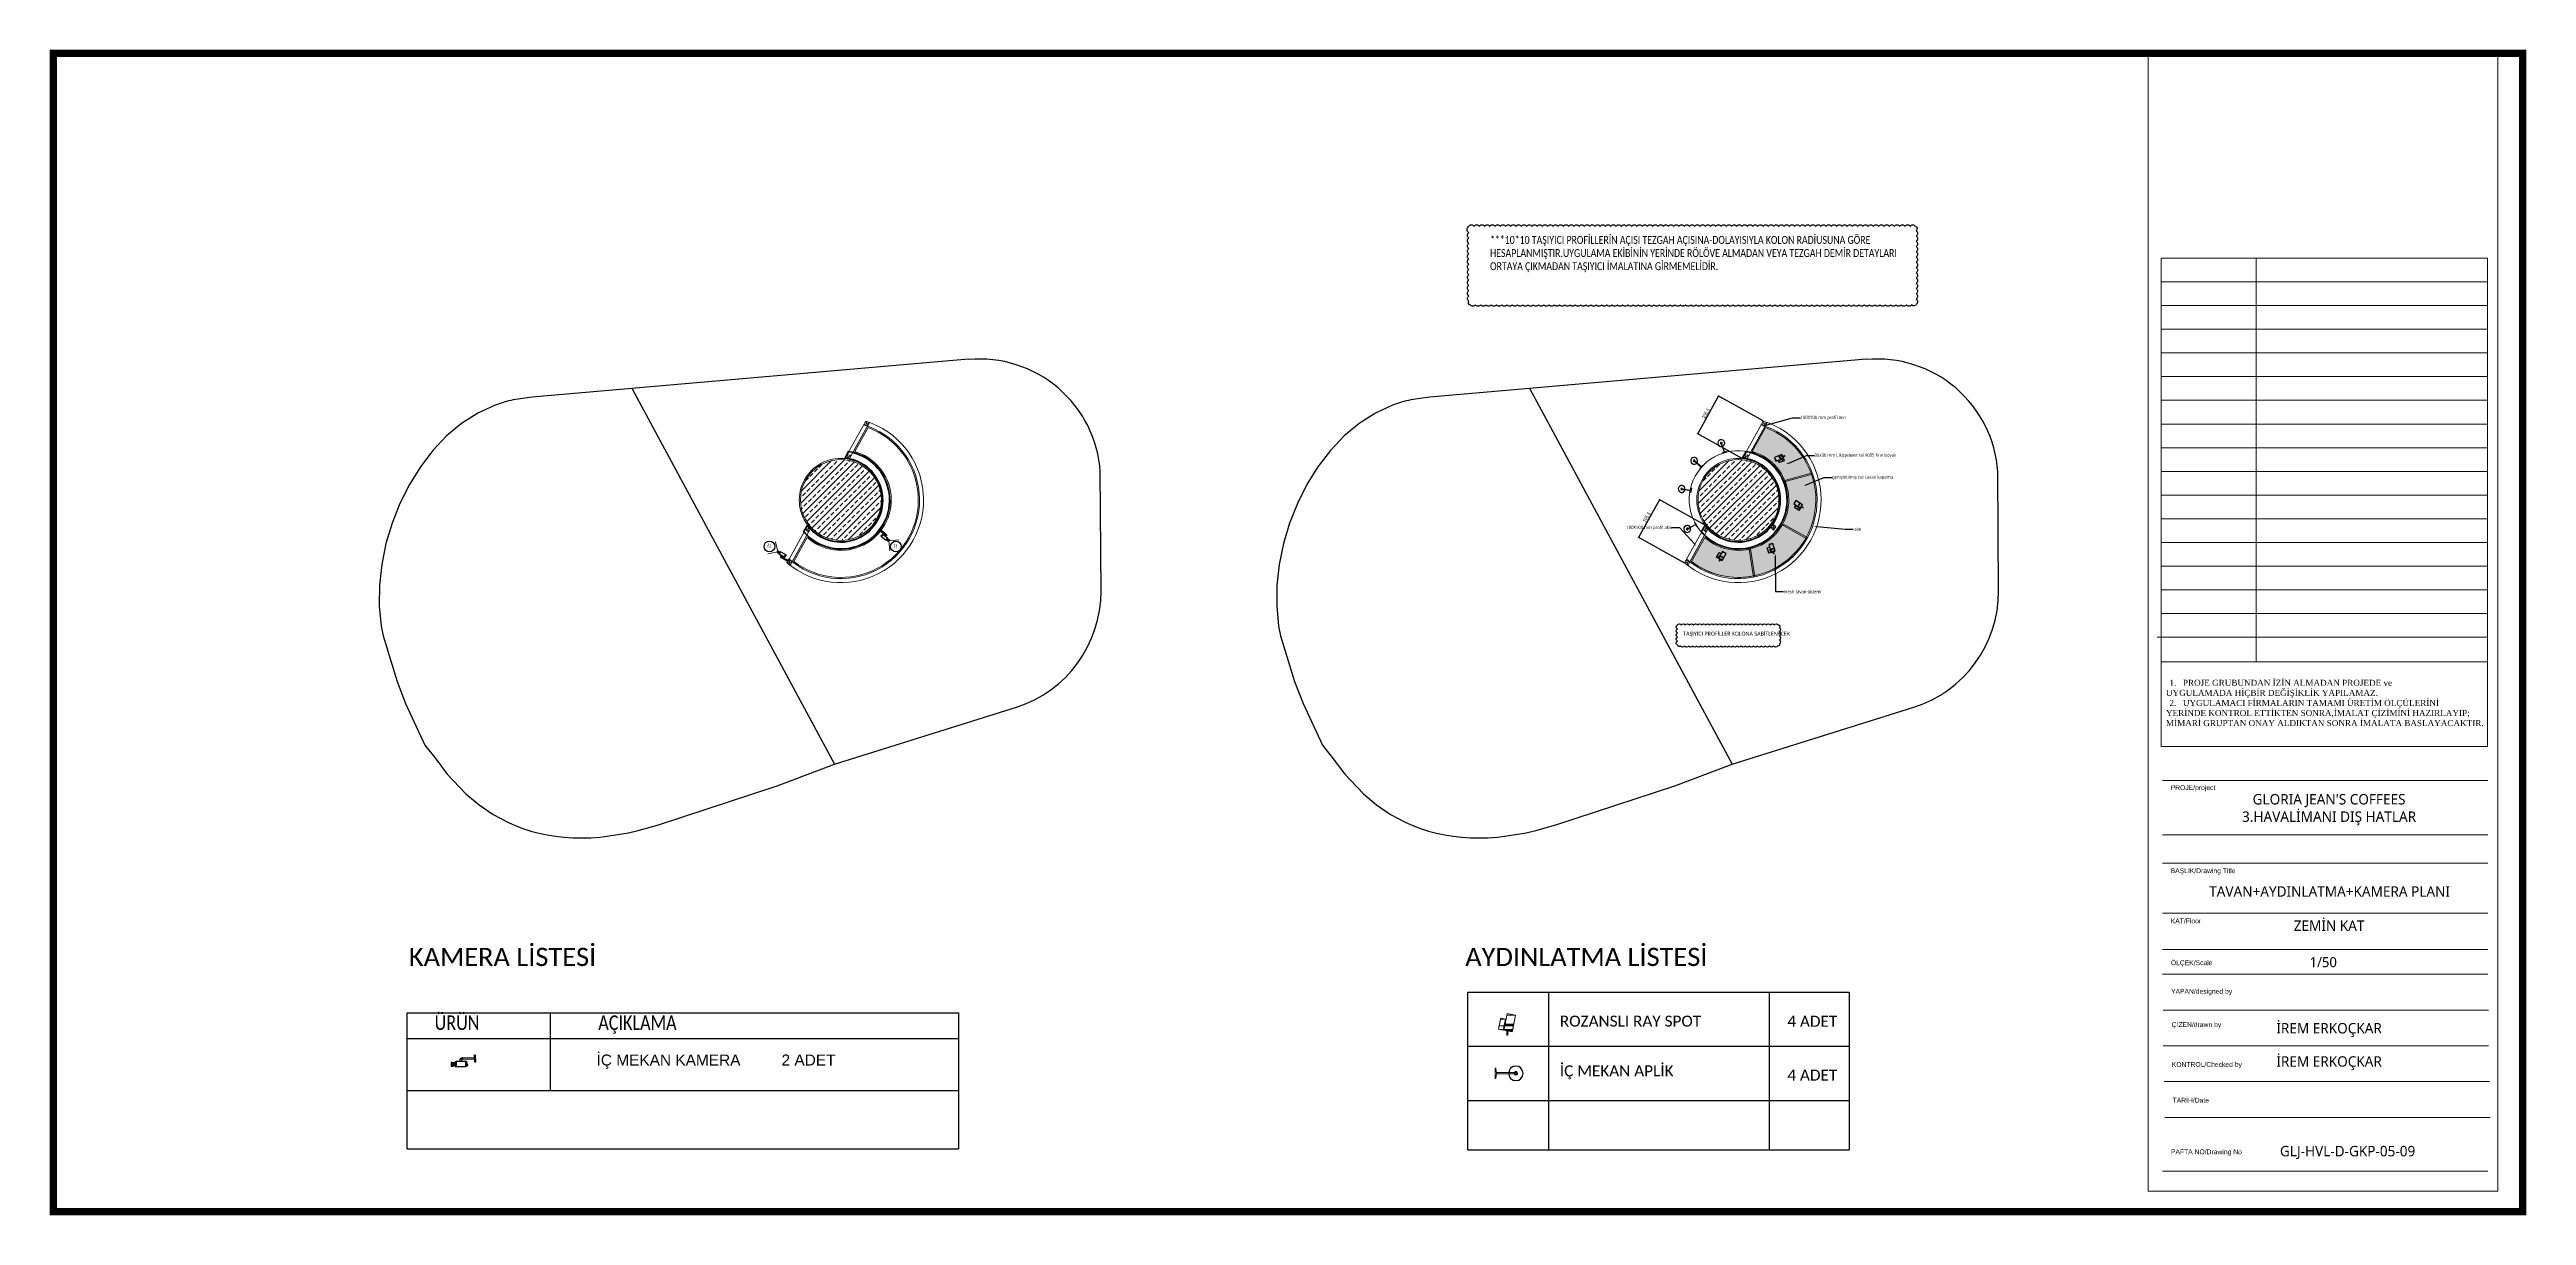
# Model space of a CAD drawing. Header units: millimetres. Extents: x 210628 to 232146, y -111309 to -91563.
# Drawn here: x 226019 to 232146, y -107825 to -104941 of the extents above; entities that cross this region are included whole.
import ezdxf
from ezdxf import colors
from ezdxf.entities.mleader import LeaderData, LeaderLine
from ezdxf.enums import TextEntityAlignment as Align
from ezdxf.math import Vec2, Vec3

# ---------------------------------------------------------------- set-up
doc = ezdxf.new("R2010")
doc.units = ezdxf.units.MM
doc.header["$PDMODE"] = 2
doc.linetypes.add('Dot & Dashed', pattern=[0.3351388812065126, 0.1763888835906983, -0.0881944417953492, 0, -0.0705555558204651])
doc.layers.get('0').update_dxf_attribs({"lineweight": 20})
for name, color, linetype, lineweight in [('ahsap', 34, 'Continuous', 25), ('alcıpan', 14, 'Continuous', 25), ('aydınlatma', 40, 'Continuous', 20), ('aydınlatma yazı', 1, 'Continuous', 20), ('demir-1', 103, 'Continuous', 20), ('irem rev', 23, 'Continuous', 30), ('KP', 167, 'Continuous', 30), ('mermer', 142, 'Continuous', 15), ('t_antet', 24, 'Continuous', 20), ('t_aydınlatma', 40, 'Continuous', 18), ('T_elektrik', 10, 'Continuous', 9), ('t_mutfak ekipmanları', 167, 'Continuous', 25), ('t_tarama', 253, 'Continuous', 5), ('t_yazı', 23, 'Continuous', 25), ('tavanyazı', 7, 'Continuous', 25), ('tefris', 30, 'Continuous', 0), ('text', 1, 'Continuous', 20)]:
    doc.layers.add(name, color=color, linetype=linetype, lineweight=lineweight)
for name, color, linetype in [('cctv', 3, 'Continuous'), ('S-COLS', 6, 'Continuous'), ('SMATV', 4, 'Continuous'), ('wall_gyps', 45, 'Continuous'), ('XR_FA_ARC_F0_UNIFREE$0$A960MN_Other Building', 8, 'Continuous'), ('yazı', 11, 'Continuous')]:
    doc.layers.add(name, color=color, linetype=linetype)
doc.styles.add('ARIALT', font='arial.ttf', dxfattribs={"height": 10})
doc.styles.get("Standard").update_dxf_attribs({"font": 'times.ttf', "height": 12})
doc.styles.add('text2', font='calibri.ttf', dxfattribs={"width": 0.8})
doc.styles.add('yazı', font='arial.ttf')
doc.styles.add('Ölçü50', font='calibri.ttf', dxfattribs={"width": 0.7})
doc.dimstyles.new('olcu10', dxfattribs={"dimtxt": 9, "dimasz": 2, "dimexe": 1.25, "dimexo": 0.625, "dimgap": 0.5, "dimtad": 1, "dimdec": 1, "dimrnd": 0.5, "dimzin": 9, "dimtxsty": 'Ölçü50', "dimblk": 'ARCHTICK', "dimcen": 2, "dimclrd": 256, "dimclre": 256, "dimclrt": 6, "dimazin": 2, "dimtfac": 1, "dimtdec": 1, "dimtix": 1, "dimtmove": 0, "dimatfit": 3, "dimldrblk": 'ARCHTICK', "dimfxl": 1, "dimlwd": -1, "dimarcsym": 0})

# ---------------------------------------------------------------- blocks, each defined once
blk = doc.blocks.new('kam')
h = blk.add_hatch(color=1)
edge = h.paths.add_edge_path(flags=16)
edge.add_line((-3143.125608653235, 8517.329506539812), (-3143.827286309044, 8517.329506539812))
edge.add_ellipse((-3143.827286309039, 8517.269242539798), major_axis=(0.04261308308944011, 0.04261308308944011), ratio=0.9999999999365202, start_angle=45.00000000614207, end_angle=135.0000000016401)
edge.add_line((-3143.887550309099, 8517.269242539795), (-3143.887550309099, 8517.031143287735))
edge.add_ellipse((-3143.827286309044, 8517.031143287735), major_axis=(0.0426130830851435, 0.0426130830851435), ratio=0.9999999999646242, start_angle=134.9999999989865, end_angle=225.0000000010134)
edge.add_line((-3143.827286309044, 8516.970879287725), (-3143.125608653235, 8516.970879287725))
edge.add_ellipse((-3143.125608653217, 8517.03114328775), major_axis=(0.04261308309831321, 0.04261308309831321), ratio=0.9999999999577333, start_angle=224.9999999839168, end_angle=314.9999999814952)
edge.add_line((-3143.065344653143, 8517.031143287735), (-3143.065344653143, 8517.269242539793))
edge.add_ellipse((-3143.125608653221, 8517.26924253978), major_axis=(0.0426130831015144, 0.0426130831015144), ratio=0.9999999999433192, start_angle=315.000000010482, end_angle=405.0000000145934)
edge = h.paths.add_edge_path()
edge.add_line((-3143.125608653235, 8517.339226539816), (-3143.827286309044, 8517.339226539816))
edge.add_ellipse((-3143.827286309039, 8517.269242539798), major_axis=(0.04948616100640571, 0.04948616100640571), ratio=0.9999999999533487, start_angle=45.00000000505946, end_angle=135.0000000016418)
edge.add_line((-3143.89727030911, 8517.269242539795), (-3143.89727030911, 8517.031143287735))
edge.add_ellipse((-3143.827286309044, 8517.031143287735), major_axis=(0.0494861610036424, 0.0494861610036424), ratio=0.9999999999480682, start_angle=134.9999999985123, end_angle=225.0000000014877)
edge.add_line((-3143.827286309044, 8516.961159287723), (-3143.125608653235, 8516.961159287723))
edge.add_ellipse((-3143.125608653217, 8517.03114328775), major_axis=(0.04948616101588291, 0.04948616101588291), ratio=0.9999999999731921, start_angle=224.9999999858759, end_angle=314.9999999843398)
edge.add_line((-3143.055624653133, 8517.031143287735), (-3143.055624653133, 8517.269242539793))
edge.add_ellipse((-3143.125608653221, 8517.26924253978), major_axis=(0.0494861610200133, 0.04948616102001319), ratio=0.9999999999297227, start_angle=315.0000000084111, end_angle=405.0000000131814)
for points in [[(-3143.001729841735, 8517.254274921326), (-3143.036120569767, 8517.254274921326), (-3143.036120569767, 8517.052036560215), (-3143.001729841736, 8517.052036560215)], [(-3142.753064224652, 8517.283081997786), (-3142.873005809633, 8517.283081997786), (-3142.873005809633, 8517.019257716658), (-3142.753064224652, 8517.019257716658)]]:
    blk.add_hatch(color=1).paths.add_polyline_path(points)
at = {"color": 1}
for p, q in [((-3143.89727030911, 8517.250459548924), (-3143.961054273541, 8517.250459548924)), ((-3143.961054273541, 8517.250459548924), (-3143.96105427354, 8517.18940641364)), ((-3143.96105427354, 8517.18940641364), (-3143.89727030911, 8517.18940641364)), ((-3143.89727030911, 8517.162695517438), (-3143.934305111891, 8517.162695517438)), ((-3143.934305111891, 8517.162695517438), (-3143.934305111891, 8517.071115814515)), ((-3143.934305111891, 8517.071115814515), (-3143.89727030911, 8517.071115814515)), ((-3143.89727030911, 8517.269242539795), (-3143.89727030911, 8517.031143287735)), ((-3143.887550309099, 8517.269242539795), (-3143.887550309099, 8517.031143287735)), ((-3143.827286309044, 8517.339226539816), (-3143.827286309044, 8516.961159287723)), ((-3143.125608653235, 8517.339226539816), (-3143.827286309044, 8517.339226539816)), ((-3143.125608653235, 8517.329506539812), (-3143.827286309044, 8517.329506539812)), ((-3143.827286309044, 8516.970879287725), (-3143.125608653235, 8516.970879287725)), ((-3143.827286309044, 8516.961159287723), (-3143.125608653235, 8516.961159287723)), ((-3143.125608653235, 8516.961159287723), (-3143.125608653235, 8517.339226539816)), ((-3143.065344653143, 8517.031143287735), (-3143.065344653143, 8517.269242539795)), ((-3143.055624653133, 8517.031143287735), (-3143.055624653133, 8517.269242539795)), ((-3143.001729841735, 8517.254274921326), (-3143.036120569767, 8517.254274921326)), ((-3143.036120569767, 8517.254274921326), (-3143.036120569767, 8517.052036560215)), ((-3143.036120569767, 8517.052036560215), (-3143.001729841736, 8517.052036560215)), ((-3143.001729841736, 8517.052036560215), (-3143.001729841735, 8517.254274921326)), ((-3142.894003375823, 8517.262673001329), (-3142.979678294032, 8517.262673001329)), ((-3142.979678294032, 8517.262673001329), (-3142.979678294031, 8517.043638480212)), ((-3142.894003375823, 8517.23625693803), (-3142.979678294031, 8517.23625693803)), ((-3142.894003375824, 8517.208263338023), (-3142.979678294032, 8517.208263338023)), ((-3142.894003375823, 8517.180269738017), (-3142.979678294031, 8517.180269738017)), ((-3142.894003375823, 8517.15227613801), (-3142.979678294032, 8517.15227613801)), ((-3142.894003375823, 8517.124282538001), (-3142.979678294031, 8517.124282538001)), ((-3142.894003375824, 8517.096288937995), (-3142.979678294031, 8517.096288937995)), ((-3142.894003375823, 8517.068295337978), (-3142.979678294032, 8517.068295337978)), ((-3142.979678294031, 8517.043638480212), (-3142.894003375823, 8517.043638480212)), ((-3142.894003375823, 8517.043638480212), (-3142.894003375823, 8517.262673001329)), ((-3142.753064224652, 8517.283081997786), (-3142.873005809633, 8517.283081997786)), ((-3142.873005809633, 8517.283081997786), (-3142.873005809633, 8517.019257716658)), ((-3142.873005809633, 8517.019257716658), (-3142.753064224652, 8517.019257716658)), ((-3142.753064224652, 8517.019257716658), (-3142.753064224652, 8517.283081997786))]:
    blk.add_line(p, q, dxfattribs=at)
for centre, major_axis, ratio, start_param, end_param in [((-3143.827286309039, 8517.269242539798), (0.0494861610064057, 0.0494861610064057), 0.9999999999533487, 0.7853981634857528, 2.356194490221001), ((-3143.827286309044, 8517.031143287735), (0.04948616100364241, 0.0494861610036423), 0.9999999999480682, 2.356194490166378, 3.926990817013207), ((-3143.827286309039, 8517.269242539798), (0.0426130830894401, 0.0426130830894401), 0.9999999999365202, 0.7853981635046475, 2.35619449022097), ((-3143.827286309044, 8517.031143287735), (0.0426130830851435, 0.0426130830851435), 0.9999999999646242, 2.356194490174655, 3.926990817004928), ((-3143.125608653221, 8517.26924253978), (0.0494861610200133, 0.04948616102001319), 0.9999999999297227, 5.497787143928937, 7.068583470807109), ((-3143.125608653221, 8517.26924253978), (0.0426130831015144, 0.0426130831015144), 0.9999999999433192, 5.497787143965083, 7.068583470831753), ((-3143.125608653217, 8517.03114328775), (0.0494861610158829, 0.0494861610158829), 0.9999999999731921, 3.926990816740728, 5.497787143508817), ((-3143.125608653217, 8517.03114328775), (0.0426130830983133, 0.04261308309831319), 0.9999999999577333, 3.926990816706537, 5.497787143459168)]:
    blk.add_ellipse(centre, major_axis=major_axis, ratio=ratio, start_param=start_param, end_param=end_param, dxfattribs=at)
blk = doc.blocks.new('kamera')
at = {"layer": 'cctv', "color": 1}
for p, q in [((-18.93232781958795, 10.55121111015614), (-19.90723115475339, 9.16635291620514)), ((-17.01947728962113, 9.204615213553552), (-17.9943806246556, 7.819757019602548))]:
    blk.add_line(p, q, dxfattribs=at)
for points in [[(-14.06319762351995, 11.56573673227285), (-13.80233227682402, 11.38209446640576), (-15.37035681133056, 9.154702737652768), (-15.6312221580265, 9.338345003387076)], [(-13.95715343031042, 11.16216974630697), (-13.95715343031042, 11.16216974630697), (-15.23303185775512, 9.349773961850588), (-15.23303185775512, 9.349773961850588)], [(-13.95715343031042, 11.16216974630697), (-0.797236156406143, 1.897938003325178), (-2.073114583865389, 0.0855422188687953), (-15.23303185775512, 9.349773961850588)], [(2.137439083184287, 4.695099109030707), (2.918264544667181, 4.14541875195391), (-2.918264544667181, -4.145418751952091), (-3.699090006150071, -3.595738394875296)]]:
    blk.add_lwpolyline(points, close=True, dxfattribs=at)
for centre, radius, start, end in [((-16.02517322541098, 7.685401369863027), 4.082206915719201, 63.72432435943742, 135.4103342716304), ((-15.86376247354201, 7.545912442761617), 2.021625983941328, 79.45811012735699, 124.8671729343688)]:
    blk.add_arc(centre, radius, start, end, dxfattribs=at)
at = {"layer": 'SMATV', "color": 6, "linetype": 'Dot & Dashed', "extrusion": (0, 0, -1), "xscale": -18.97046912377849, "yscale": 18.97046910458119, "zscale": -18.97046912377849, "rotation": 215.1445265679582}
blk.add_blockref('kam', (-44226.00285949186, 166452.3098077683), dxfattribs=at)
blk = doc.blocks.new('APLİK')
at = {"layer": 't_aydınlatma', "lineweight": 9}
for points in [[(4951.826417867884, -11634.72055395575), (4951.741668463041, -11635.52498428224), (4951.65691905819, -11635.52498428224), (4951.65691905819, -11633.91629588416), (4951.741668463041, -11633.91629588416), (4951.826417867884, -11634.72055395575)], [(4951.813040204281, -11634.59360210337), (4954.992236318216, -11634.59360210337), (4954.992236318216, -11634.8053033606), (4951.817489236793, -11634.8053033606)]]:
    blk.add_lwpolyline(points, dxfattribs=at)
at = {"layer": 't_aydınlatma', "lineweight": 25}
for points in [[(4953.764403477278, -11634.72055395575), (4953.849152882125, -11635.14395647021), (4954.060681884464, -11635.52498428224), (4954.441709696493, -11635.778887987), (4954.865112210944, -11635.86363739185), (4955.330889427823, -11635.778887987), (4955.669542537431, -11635.52498428224), (4955.923446242192, -11635.14395647021), (4956.008195647039, -11634.72055395575), (4955.923446242192, -11634.2971514413), (4955.669542537431, -11633.91629588416), (4955.330889427823, -11633.66221992451), (4954.865112210944, -11633.57747051966), (4954.441709696493, -11633.66221992451), (4954.060681884464, -11633.91629588416), (4953.849152882125, -11634.2971514413), (4953.764403477278, -11634.72055395575)], [(4954.611208506183, -11634.72055395575), (4954.69595791103, -11634.88988051056), (4954.865112210944, -11634.9746299154), (4955.076985723063, -11634.88988051056), (4955.16139061813, -11634.72055395575), (4955.076985723063, -11634.50885269853), (4954.865112210944, -11634.42427554857), (4954.69595791103, -11634.50885269853), (4954.611208506183, -11634.72055395575)]]:
    blk.add_lwpolyline(points, dxfattribs=at)
blk = doc.blocks.new('_ArchTick')
at = {"color": 0, "linetype": 'ByBlock', "const_width": 0.15}
blk.add_lwpolyline([(-0.5, -0.5), (0.5, 0.5)], dxfattribs=at)
blk = doc.blocks.new('*D184')
at = {"layer": 'DEFPOINTS', "color": 0, "transparency": 16777216}
for p in [(230114.6269236686, -106117.924298897, 0.002128644642380237), (229949.3668949858, -106147.7821513262), (230062.8085320215, -106210.9636342446)]:
    blk.add_point(p, dxfattribs=at)
at = {"layer": 'KP', "transparency": 16777216}
blk.add_line((230001.1852866329, -106054.7428159786), (229949.3668949858, -106147.7821513262), dxfattribs=at)
at = {"layer": 'KP', "lineweight": -2, "transparency": 16777216}
for p, q in [((230114.080899251, -106117.6201898123), (230000.0932377978, -106054.1345978091)), ((230062.262507604, -106210.6595251598), (229948.2748461507, -106147.1739331567))]:
    blk.add_line(p, q, dxfattribs=at)
at = {"layer": 'KP', "transparency": 16777216, "xscale": 2, "yscale": 2, "zscale": 2}
for p, rotation in [((230001.1852866329, -106054.7428159786), 60.88431670660876), ((229949.3668949858, -106147.7821513262), 240.8843167066088)]:
    blk.add_blockref('_ArchTick', p, dxfattribs=dict(at, rotation=rotation))
at = {"layer": 'KP', "color": 6, "transparency": 16777216, "insert": (229969.9915824924, -106098.3192691442), "char_height": 9, "attachment_point": 5, "rotation": 60.884316706608764, "style": 'Ölçü50'}
blk.add_mtext('106,5', dxfattribs=at)
blk = doc.blocks.new('*D185')
at = {"layer": 'DEFPOINTS', "color": 0, "transparency": 16777216}
for p in [(230147.1379731541, -105798.2902725611), (230257.9383505964, -105859.6382435369), (230206.3802191124, -105952.7572226618, 0.002128644642380277)]:
    blk.add_point(p, dxfattribs=at)
at = {"layer": 'KP', "transparency": 16777216}
blk.add_line((230095.5798416701, -105891.4092516859), (230147.1379731541, -105798.2902725611), dxfattribs=at)
at = {"layer": 'KP', "lineweight": -2, "transparency": 16777216}
for p, q in [((230257.3915675354, -105859.3355006029), (230146.0444070319, -105797.684786693)), ((230205.8334360514, -105952.4544797277), (230094.4862755479, -105890.8037658178))]:
    blk.add_line(p, q, dxfattribs=at)
at = {"layer": 'KP', "transparency": 16777216, "xscale": 2, "yscale": 2, "zscale": 2}
for p, rotation in [((230147.1379731541, -105798.2902725611), 61.02757090234716), ((230095.5798416701, -105891.4092516859), 241.0275709023472)]:
    blk.add_blockref('_ArchTick', p, dxfattribs=dict(at, rotation=rotation))
at = {"layer": 'KP', "color": 6, "transparency": 16777216, "insert": (230116.0670568265, -105841.9197694319), "char_height": 9, "attachment_point": 5, "rotation": 61.02757090234716, "style": 'Ölçü50'}
blk.add_mtext('106,5', dxfattribs=at)
blk = doc.blocks.new('küçük ray')
at = {"color": 1, "lineweight": 25, "extrusion": (-4.69335043e-08, -7.70594177e-08, 0.999999999999996)}
for p, q in [((-0.7120432537290072, -4.984823115999461, -4.175462519e-07), (-0.680393116500909, 0.0043162825859326, -3.1600623e-08)), ((-5.846146302168107, -4.044820957002228, -5.860716802e-07), (-9.599799020610131, -23.67630190474301, -2.2750342471e-06)), ((-9.599799020610131, -23.67630190474301, -2.2750342471e-06), (0.216250996380495, -25.55282262343827, -1.9589362156e-06)), ((3.969288531181064, -5.921337773092091, -2.700022207e-07), (-5.846146302168107, -4.044820957002228, -5.860716802e-07)), ((0.216250996380495, -25.55282262343827, -1.9589362156e-06), (3.969288531181064, -5.921337773092091, -2.700022207e-07)), ((0.6468267995719545, -5.295510853145969, -3.777111346e-07), (0.680393116500909, -0.0043162825859326, 3.1600623e-08)), ((2.030833149040063, -19.04733220044727, -1.3724622124e-06), (4.725349236587589, -5.926134076253219, -2.348872427e-07)), ((7.61798559236513, -20.14093447706546, -1.194509924e-06), (2.030833149040063, -19.04733220044727, -1.3724622124e-06)), ((3.63304795601789, -11.21122744500826, -6.934189872e-07), (3.029282469570262, -11.05605600518538, -7.097983964e-07)), ((4.569217755609769, -6.681234740513901, -3.004026578e-07), (3.814117091352726, -6.525103259533353, -3.23810777e-07)), ((4.725349236587589, -5.926134076253219, -2.348872427e-07), (10.1611625994924, -7.019391495385207, -6.40112532e-08)), ((10.1611625994924, -7.019391495385207, -6.40112532e-08), (7.61798559236513, -20.14093447706546, -1.194509924e-06))]:
    blk.add_line(p, q, dxfattribs=at)
at = {"color": 1, "lineweight": 0, "extrusion": (-4.69335043e-08, -7.70594177e-08, 0.999999999999996)}
for p, q in [((-0.7062869094120288, -4.077427232779882, -3.473526881e-07), (-0.680393116500909, 0.0043162825859326, -3.1600623e-08)), ((-0.680393116500909, 0.0043162825859326, -3.1600623e-08), (0.680393116500909, -0.0043162825859326, 3.1600623e-08)), ((-9.599799020610131, -23.67630190474301, -2.2750342471e-06), (-7.566190682389332, -12.95443122932192, -1.3533687703e-06)), ((0.216250996380495, -25.55282262343827, -1.9589362156e-06), (-9.599799020610131, -23.67630190474301, -2.2750342471e-06)), ((-9.599799020610131, -23.67630190474301, -2.2750342471e-06), (0.681150132199491, -23.74152226150545, -1.7975391188e-06)), ((-9.599799020610131, -23.67630190474301, -2.2750342471e-06), (0.681150132199491, -23.74152226150545, -1.7975391188e-06)), ((-7.566190682389332, -12.95443122932192, -1.3533687703e-06), (-7.408143021715202, -11.89727539310479, -1.2644872265e-06)), ((-7.566190682389332, -12.95443122932192, -1.3533687703e-06), (2.563423292602692, -13.01869154493033, -8.829023520000001e-07)), ((-7.566190682389332, -12.95443122932192, -1.3533687703e-06), (2.563423292602692, -13.01869154493033, -8.829023520000001e-07)), ((-7.408143021715202, -11.89727539310479, -1.2644872265e-06), (-7.252011540732838, -11.14217472884411, -1.1989718115e-06)), ((-7.408143021715202, -11.89727539310479, -1.2644872265e-06), (2.87280613109533, -11.96249574986723, -7.869920982e-07)), ((-7.408143021715202, -11.89727539310479, -1.2644872265e-06), (2.87280613109533, -11.96249574986723, -7.869920982e-07)), ((-7.252011540732838, -11.14217472884411, -1.1989718115e-06), (-7.251051499578807, -10.99083955102833, -1.1872649527e-06)), ((-7.252011540732838, -11.14217472884411, -1.1989718115e-06), (2.877602434259188, -11.20643504445252, -7.285053932e-07)), ((-7.252011540732838, -11.14217472884411, -1.1989718115e-06), (2.877602434259188, -11.20643504445252, -7.285053932e-07)), ((-7.251051499578807, -10.99083955102833, -1.1872649527e-06), (-6.46909700126298, -6.913892338827277, -8.363979096e-07)), ((-7.251051499578807, -10.99083955102833, -1.1872649527e-06), (3.029282469570262, -11.05605600518538, -7.097983964e-07)), ((-7.251051499578807, -10.99083955102833, -1.1872649527e-06), (3.029282469570262, -11.05605600518538, -7.097983964e-07)), ((-6.46909700126298, -6.913892338827277, -8.363979096e-07), (-6.316456924791508, -6.612178121744362, -8.059840540000001e-07)), ((-6.46909700126298, -6.913892338827277, -8.363979096e-07), (3.811236967890636, -6.979108792984334, -3.589313533e-07)), ((-6.46909700126298, -6.913892338827277, -8.363979096e-07), (3.811236967890636, -6.979108792984334, -3.589313533e-07)), ((-6.316456924791508, -6.612178121744362, -8.059840540000001e-07), (-6.315496883637477, -6.460842943924942, -7.942771953e-07)), ((-6.316456924791508, -6.612178121744362, -8.059840540000001e-07), (3.813157050198696, -6.676438437352772, -3.355176358e-07)), ((-6.316456924791508, -6.612178121744362, -8.059840540000001e-07), (3.813157050198696, -6.676438437352772, -3.355176358e-07)), ((-6.315496883637477, -6.460842943924942, -7.942771953e-07), (-6.160325443819147, -5.857077457483682, -7.404686390000001e-07)), ((-6.315496883637477, -6.460842943924942, -7.942771953e-07), (3.814117091352726, -6.525103259533353, -3.23810777e-07)), ((-6.315496883637477, -6.460842943924942, -7.942771953e-07), (3.814117091352726, -6.525103259533353, -3.23810777e-07)), ((-6.160325443819147, -5.857077457483682, -7.404686390000001e-07), (-6.15648918180932, -5.252351929892028, -6.936887927e-07)), ((-6.160325443819147, -5.857077457483682, -7.404686390000001e-07), (3.969288531181064, -5.921337773092091, -2.700022207e-07)), ((-6.160325443819147, -5.857077457483682, -7.404686390000001e-07), (3.969288531181064, -5.921337773092091, -2.700022207e-07)), ((-6.15648918180932, -5.252351929892028, -6.936887927e-07), (-6.003237824294501, -4.951256799075054, -6.63293954e-07)), ((-6.15648918180932, -5.252351929892028, -6.936887927e-07), (0.6468267995719545, -5.295510853145969, -3.777111346e-07)), ((-6.15648918180932, -5.252351929892028, -6.936887927e-07), (0.6468267995719545, -5.295510853145969, -3.777111346e-07)), ((-6.003237824294501, -4.951256799075054, -6.63293954e-07), (-0.7120432537290072, -4.984823115999461, -4.175462519e-07)), ((-6.003237824294501, -4.951256799075054, -6.63293954e-07), (-0.7120432537290072, -4.984823115999461, -4.175462519e-07)), ((-0.7120432537290072, -4.984823115999461, -4.175462519e-07), (-5.846146302168107, -4.044820957002228, -5.860716802e-07)), ((-0.7120432537290072, -4.984823115999461, -4.175462519e-07), (-0.7062869094120288, -4.077427232779882, -3.473526881e-07)), ((0.6468267995719545, -5.295510853145969, -3.777111346e-07), (-0.7120432537290072, -4.984823115999461, -4.175462519e-07)), ((0.6468267995719545, -5.295510853145969, -3.777111346e-07), (-0.7120432537290072, -4.984823115999461, -4.175462519e-07)), ((-0.7120432537290072, -4.984823115999461, -4.175462519e-07), (0.6487429792728108, -4.993455681174964, -3.543450059e-07)), ((-0.7120432537290072, -4.984823115999461, -4.175462519e-07), (0.6487429792728108, -4.993455681174964, -3.543450059e-07)), ((-0.7062869094120288, -4.077427232779882, -3.473526881e-07), (0.6544993235897894, -4.086059797951747, -2.84151442e-07)), ((-0.7062869094120288, -4.077427232779882, -3.473526881e-07), (0.6544993235897894, -4.086059797951747, -2.84151442e-07)), ((3.969288531181064, -5.921337773092091, -2.700022207e-07), (0.6468267995719545, -5.295510853145969, -3.777111346e-07)), ((0.6487429792728108, -4.993455681174964, -3.543450059e-07), (0.6544993235897894, -4.086059797951747, -2.84151442e-07)), ((0.6544993235897894, -4.086059797951747, -2.84151442e-07), (0.680393116500909, -0.0043162825859326, 3.1600623e-08)), ((0.681150132199491, -23.74152226150545, -1.7975391188e-06), (2.563423292602692, -13.01869154493033, -8.829023520000001e-07)), ((2.030833149040063, -19.04733220044727, -1.3724622124e-06), (3.63304795601789, -11.21122744500826, -6.934189872e-07)), ((7.61798559236513, -20.14093447706546, -1.194509924e-06), (2.030833149040063, -19.04733220044727, -1.3724622124e-06)), ((2.030833149040063, -19.04733220044727, -1.3724622124e-06), (7.926753247201757, -19.08473477938605, -1.0986282422e-06)), ((2.030833149040063, -19.04733220044727, -1.3724622124e-06), (7.926753247201757, -19.08473477938605, -1.0986282422e-06)), ((2.563423292602692, -13.01869154493033, -8.829023520000001e-07), (2.87280613109533, -11.96249574986723, -7.869920982e-07)), ((2.87280613109533, -11.96249574986723, -7.869920982e-07), (2.877602434259188, -11.20643504445252, -7.285053932e-07)), ((2.877602434259188, -11.20643504445252, -7.285053932e-07), (3.029282469570262, -11.05605600518538, -7.097983964e-07)), ((3.029282469570262, -11.05605600518538, -7.097983964e-07), (3.811236967890636, -6.979108792984334, -3.589313533e-07)), ((3.029282469570262, -11.05605600518538, -7.097983964e-07), (3.811236967890636, -6.979108792984334, -3.589313533e-07)), ((3.63304795601789, -11.21122744500826, -6.934189872e-07), (3.029282469570262, -11.05605600518538, -7.097983964e-07)), ((3.029282469570262, -11.05605600518538, -7.097983964e-07), (3.63400799717192, -11.05989226719612, -6.817121284e-07)), ((3.029282469570262, -11.05605600518538, -7.097983964e-07), (3.63400799717192, -11.05989226719612, -6.817121284e-07)), ((3.63304795601789, -11.21122744500826, -6.934189872e-07), (3.63400799717192, -11.05989226719612, -6.817121284e-07)), ((3.63304795601789, -11.21122744500826, -6.934189872e-07), (9.378248060017084, -11.2476738853984, -4.26585155e-07)), ((3.63304795601789, -11.21122744500826, -6.934189872e-07), (9.378248060017084, -11.2476738853984, -4.26585155e-07)), ((3.63400799717192, -11.05989226719612, -6.817121284e-07), (4.415962495493204, -6.982945054995071, -3.308450853e-07)), ((3.63400799717192, -11.05989226719612, -6.817121284e-07), (4.415962495493204, -6.982945054995071, -3.308450853e-07)), ((3.63400799717192, -11.05989226719612, -6.817121284e-07), (9.530543278989622, -11.09729874874028, -4.078495862e-07)), ((3.63400799717192, -11.05989226719612, -6.817121284e-07), (9.530543278989622, -11.09729874874028, -4.078495862e-07)), ((3.811236967890636, -6.979108792984334, -3.589313533e-07), (3.813157050198696, -6.676438437352772, -3.355176358e-07)), ((3.811236967890636, -6.979108792984334, -3.589313533e-07), (3.813157050198696, -6.676438437352772, -3.355176358e-07)), ((3.811236967890636, -6.979108792984334, -3.589313533e-07), (4.415962495493204, -6.982945054995071, -3.308450853e-07)), ((3.811236967890636, -6.979108792984334, -3.589313533e-07), (4.415962495493204, -6.982945054995071, -3.308450853e-07)), ((3.813157050198696, -6.676438437352772, -3.355176358e-07), (3.814117091352726, -6.525103259533353, -3.23810777e-07)), ((3.813157050198696, -6.676438437352772, -3.355176358e-07), (4.569217755609769, -6.681234740513901, -3.004026578e-07)), ((3.813157050198696, -6.676438437352772, -3.355176358e-07), (4.569217755609769, -6.681234740513901, -3.004026578e-07)), ((3.814117091352726, -6.525103259533353, -3.23810777e-07), (3.969288531181064, -5.921337773092091, -2.700022207e-07)), ((4.569217755609769, -6.681234740513901, -3.004026578e-07), (3.814117091352726, -6.525103259533353, -3.23810777e-07)), ((4.415962495493204, -6.982945054995071, -3.308450853e-07), (4.569217755609769, -6.681234740513901, -3.004026578e-07)), ((4.415962495493204, -6.982945054995071, -3.308450853e-07), (4.569217755609769, -6.681234740513901, -3.004026578e-07)), ((4.415962495493204, -6.982945054995071, -3.308450853e-07), (10.1611625994924, -7.019391495385207, -6.40112532e-08)), ((4.415962495493204, -6.982945054995071, -3.308450853e-07), (10.1611625994924, -7.019391495385207, -6.40112532e-08)), ((4.569217755609769, -6.681234740513901, -3.004026578e-07), (4.570177796763798, -6.529899562698118, -2.88695799e-07)), ((4.569217755609769, -6.681234740513901, -3.004026578e-07), (8.802296448798643, -6.708088574581777, -1.037987817e-07)), ((4.569217755609769, -6.681234740513901, -3.004026578e-07), (8.802296448798643, -6.708088574581777, -1.037987817e-07)), ((4.570177796763798, -6.529899562698118, -2.88695799e-07), (8.0471957845416, -6.551957093601231, -1.272069009e-07)), ((4.570177796763798, -6.529899562698118, -2.88695799e-07), (8.0471957845416, -6.551957093601231, -1.272069009e-07)), ((8.0471957845416, -6.551957093601231, -1.272069009e-07), (4.725349236587589, -5.926134076253219, -2.348872427e-07)), ((7.926753247201757, -19.08473477938605, -1.0986282422e-06), (9.378248060017084, -11.2476738853984, -4.26585155e-07)), ((8.802296448798643, -6.708088574581777, -1.037987817e-07), (8.0471957845416, -6.551957093601231, -1.272069009e-07)), ((10.1611625994924, -7.019391495385207, -6.40112532e-08), (8.802296448798643, -6.708088574581777, -1.037987817e-07)), ((9.378248060017084, -11.2476738853984, -4.26585155e-07), (9.530543278989622, -11.09729874874028, -4.078495862e-07)), ((9.530543278989622, -11.09729874874028, -4.078495862e-07), (10.1611625994924, -7.019391495385207, -6.40112532e-08))]:
    blk.add_line(p, q, dxfattribs=at)
at = {"color": 1, "lineweight": 0}
for points in [[(-0.680393116500909, 0.0043162825859326, -3.1600623e-08), (-0.680393116500909, 0.0043162825859326, -3.1600623e-08), (0.680393116500909, -0.0043162825859326, 3.1600623e-08), (0.680393116500909, -0.0043162825859326, 3.1600623e-08), (0.680393116500909, -0.0043162825859326, 3.1600623e-08), (-0.680393116500909, 0.0043162825859326, -3.1600623e-08), (-0.680393116500909, 0.0043162825859326, -3.1600623e-08)], [(-6.160325443819147, -5.857077457483682, -7.404686390000001e-07), (-6.160325443819147, -5.857077457483682, -7.404686390000001e-07), (3.969288531181064, -5.921337773092091, -2.700022207e-07), (3.969288531181064, -5.921337773092091, -2.700022207e-07), (3.969288531181064, -5.921337773092091, -2.700022207e-07), (-6.160325443819147, -5.857077457483682, -7.404686390000001e-07), (-6.160325443819147, -5.857077457483682, -7.404686390000001e-07)], [(-6.160325443819147, -5.857077457483682, -7.404686390000001e-07), (-6.160325443819147, -5.857077457483682, -7.404686390000001e-07), (3.969288531181064, -5.921337773092091, -2.700022207e-07), (3.969288531181064, -5.921337773092091, -2.700022207e-07), (3.969288531181064, -5.921337773092091, -2.700022207e-07), (-6.160325443819147, -5.857077457483682, -7.404686390000001e-07), (-6.160325443819147, -5.857077457483682, -7.404686390000001e-07)]]:
    blk.add_open_spline(points, degree=3, knots=[0, 0, 0, 0, 1, 1, 1, 2, 2, 2, 2], dxfattribs=at)
blk = doc.blocks.new('dgdf')
at = {"layer": 'T_elektrik'}
for q in [(230182.7374068338, -96015.77679676701), (230160.0992494258, -96042.93400260944)]:
    blk.add_line((230157.8397252086, -96018.03632098412), q, dxfattribs=at)
at = {"xscale": -1, "rotation": 287.7683062402713}
blk.add_blockref('kamera', (230135.6500402864, -95991.77433415172), dxfattribs=at)

msp = doc.modelspace()

# ---------------------------------------------------------------- hatches: boundary and pattern name
at = {"layer": 'KP'}
h = msp.add_hatch(dxfattribs=at)
h.set_pattern_fill('HONEY', color=256)
h.set_pattern_definition([(0, (0, 0), (4.7625, 2.749630645), [3.175, -6.35]), (120, (0, 0), (-4.762499989594191, 2.749630663023391), [3.174999999999999, -6.349999999999999]), (59.99999999999999, (0, 0), (1.040580910327549e-08, 5.499261308023389), [-6.35, 3.175])])
edge = h.paths.add_edge_path()
edge.add_arc((230196.4177867332, -106055.3203475908), 124.4999999999961, 227.9061570164787, 434.0239392941644)
edge.add_line((230230.6846311198, -105935.6289386436), (230263.595458161, -105875.9898971326))
edge.add_arc((230196.4177867332, -106055.3203475908), 191.4999999999961, -127.48478959250741, 69.4639143886588, ccw=False)
edge.add_line((230079.8803095468, -106207.278455012), (230112.9595998982, -106147.7053087599))
at = {"layer": 'S-COLS', "lineweight": 5}
h = msp.add_hatch(dxfattribs=at)
h.set_pattern_fill('FP_2837', color=256, scale=0.1, style=0, pattern_type=2)
h.set_pattern_definition([(44.99999999999999, (159576.040638937, -138455.3160551281), (-14.82640285588517, 14.82640285588518), []), (44.99999999999999, (159590.867038937, -138455.3160551281), (-14.82640285588517, 14.82640285588518), [10.4838, -5.2419])])
h.paths.add_polyline_path([(227976.0406386272, -106155.3160551281), (227987.2370862375, -106154.6872761174), (227998.2927320228, -106152.8088463463), (228009.0685448227, -106149.7043881589), (228019.4290125389, -106145.4129419183), (228029.2438462787, -106139.9884750509), (228038.389618813, -106133.4992033749), (228046.7513167458, -106126.0267332467), (228054.223786874, -106117.665035314), (228060.71305855, -106108.5192627796), (228066.1375254174, -106098.7044290398), (228070.428971658, -106088.3439613236), (228073.5334298454, -106077.5681485237), (228075.4118596165, -106066.5125027384), (228076.0406386272, -106055.3160551281), (228075.4118596165, -106044.1196075177), (228073.5334298454, -106033.0639617324), (228070.428971658, -106022.2881489326), (228066.1375254174, -106011.9276812163), (228060.71305855, -106002.1128474765), (228054.223786874, -105992.9670749422), (228046.7513167458, -105984.6053770094), (228038.0117858619, -105976.8648201058), (228029.2438462787, -105970.6436352053), (228019.4290125389, -105965.2191683378), (228009.0685448227, -105960.9277220972), (227998.2927320228, -105957.8232639099), (227987.2370862375, -105955.9448341388), (227976.0406386272, -105955.3160551281), (227964.8441910168, -105955.9448341388), (227953.7885452315, -105957.8232639099), (227943.0127324316, -105960.9277220972), (227932.6522647154, -105965.2191683378), (227922.8374309756, -105970.6436352053), (227913.6916584413, -105977.1329068813), (227905.3299605085, -105984.6053770094), (227897.8574903804, -105992.9670749422), (227891.3682187044, -106002.1128474765), (227885.9437518369, -106011.9276812163), (227881.6523055963, -106022.2881489326), (227878.547847409, -106033.0639617324), (227876.6694176378, -106044.1196075177), (227876.0406386272, -106055.3160551281), (227876.6694176378, -106066.5125027384), (227878.547847409, -106077.5681485237), (227881.6523055963, -106088.3439613236), (227885.9437518369, -106098.7044290398), (227891.3682187044, -106108.5192627796), (227897.8574903804, -106117.6650353139), (227905.3299605085, -106126.0267332467), (227913.6916584413, -106133.4992033749), (227922.8374309756, -106139.9884750509), (227933.4654101143, -106145.7497577707), (227943.0127324316, -106149.7043881589), (227953.7885452315, -106152.8088463463), (227964.8441910168, -106154.6872761174)], flags=0)
h = msp.add_hatch(dxfattribs=at)
h.set_pattern_fill('FP_2837', color=256, scale=0.1, style=0, pattern_type=2)
h.set_pattern_definition([(44.99999999999999, (161796.3052014995, -138455.3160551281), (-14.82640285588517, 14.82640285588518), []), (44.99999999999999, (161811.1316014995, -138455.3160551281), (-14.82640285588517, 14.82640285588518), [10.4838, -5.2419])])
h.paths.add_polyline_path([(230196.3052011897, -106155.3160551281), (230207.5016488, -106154.6872761174), (230218.5572945853, -106152.8088463463), (230229.3331073852, -106149.7043881589), (230239.6935751014, -106145.4129419183), (230249.5084088412, -106139.9884750509), (230258.6541813755, -106133.4992033749), (230267.0158793083, -106126.0267332467), (230274.4883494365, -106117.665035314), (230280.9776211125, -106108.5192627796), (230286.4020879799, -106098.7044290398), (230290.6935342205, -106088.3439613236), (230293.7979924079, -106077.5681485237), (230295.676422179, -106066.5125027384), (230296.3052011897, -106055.3160551281), (230295.676422179, -106044.1196075177), (230293.7979924079, -106033.0639617324), (230290.6935342205, -106022.2881489326), (230286.4020879799, -106011.9276812163), (230280.9776211125, -106002.1128474765), (230274.4883494365, -105992.9670749422), (230267.0158793083, -105984.6053770094), (230258.2763484245, -105976.8648201058), (230249.5084088412, -105970.6436352053), (230239.6935751014, -105965.2191683378), (230229.3331073852, -105960.9277220972), (230218.5572945853, -105957.8232639099), (230207.5016488, -105955.9448341388), (230196.3052011897, -105955.3160551281), (230185.1087535793, -105955.9448341388), (230174.0531077941, -105957.8232639099), (230163.2772949942, -105960.9277220972), (230152.9168272779, -105965.2191683378), (230143.1019935381, -105970.6436352053), (230133.9562210038, -105977.1329068813), (230125.594523071, -105984.6053770094), (230118.1220529429, -105992.9670749422), (230111.6327812669, -106002.1128474765), (230106.2083143994, -106011.9276812163), (230101.9168681588, -106022.2881489326), (230098.8124099715, -106033.0639617324), (230096.9339802004, -106044.1196075177), (230096.3052011897, -106055.3160551281), (230096.9339802004, -106066.5125027384), (230098.8124099715, -106077.5681485237), (230101.9168681588, -106088.3439613236), (230106.2083143994, -106098.7044290398), (230111.6327812669, -106108.5192627796), (230118.1220529429, -106117.6650353139), (230125.594523071, -106126.0267332467), (230133.9562210038, -106133.4992033749), (230143.1019935381, -106139.9884750509), (230153.7299726768, -106145.7497577707), (230163.2772949942, -106149.7043881589), (230174.0531077941, -106152.8088463463), (230185.1087535793, -106154.6872761174)], flags=0)

# ---------------------------------------------------------------- linework, layer by layer
at = {"color": 252}
for p, q in [((231210.2467357401, -104950.4875971239), (231210.2467357401, -107764.9913460315)), ((232074.7124016141, -104950.4875971239), (232074.7124016141, -107764.9913460315)), ((231210.2467357401, -107764.9913460315), (232074.7124016141, -107764.9913460315))]:
    msp.add_line(p, q, dxfattribs=at)
at = {"color": 250}
for p, q in [((231476.8172623326, -105457.1963381526), (231476.8172623326, -106455.556778203)), ((231242.293507172, -105515.7913026881), (232049.5103641977, -105515.7913026883)), ((231242.293507172, -105574.3862672237), (232049.5103641977, -105574.3862672242)), ((231242.293507172, -105632.9812317592), (232049.5103641977, -105632.9812317593)), ((231242.293507172, -105691.576196295), (232049.5103641977, -105691.5761962951)), ((231242.293507172, -105750.1711608303), (232049.5103641977, -105750.1711608305)), ((231242.293507172, -105808.7661253657), (232049.5103641977, -105808.7661253658)), ((231242.293507172, -105867.3610899011), (232049.5103641977, -105867.3610899017)), ((231242.293507172, -105925.9560544367), (232049.5103641977, -105925.9560544368)), ((231242.293507172, -105984.5510189725), (232049.5103641977, -105984.5510189727)), ((231242.293507172, -106043.1459835081), (232049.5103641977, -106043.1459835082)), ((231242.293507172, -106101.7409480435), (232049.5103641977, -106101.7409480439)), ((231242.293507172, -106160.3359125787), (232049.5103641977, -106160.3359125792)), ((231242.2935071719, -106218.9308771141), (232049.5103641976, -106218.9308771145)), ((231242.2935071719, -106277.5258416492), (232049.5103641976, -106277.5258416497)), ((231242.293507172, -106336.1208061846), (232049.5103641977, -106336.120806185)), ((231232.083388261, -106394.7157707198), (232039.3002452867, -106394.7157707203)), ((231242.293507172, -106394.7157707198), (232049.5103641977, -106394.7157707203)), ((232049.7436992387, -106748.9326631526), (231245.3103486163, -106748.9326631526)), ((231245.3103486163, -106883.1390946878), (232049.7436992387, -106883.1390946878)), ((232049.7436992387, -106953.1948519492), (231245.3103486163, -106953.1948519492)), ((232049.7436992387, -107077.0065368014), (231245.3103486163, -107077.0065368014)), ((232049.7436992387, -107167.0769971496), (231245.3103486163, -107167.0769971496)), ((232049.7436992387, -107228.2738608703), (231245.3103486163, -107228.2738608703)), ((232051.8151674489, -107316.8155152885), (231247.3818168265, -107316.8155152885)), ((232051.8151674489, -107405.3571697066), (231247.3818168265, -107405.3571697066)), ((232053.8866356591, -107493.8988241248), (231249.4532850367, -107493.8988241248)), ((232055.9581038693, -107582.440478543), (231251.5247532469, -107582.440478543)), ((232049.7436992387, -107715.5933079815), (231245.3103486163, -107715.5933079815))]:
    msp.add_line(p, q, dxfattribs=at)
at = {"color": 2, "const_width": 18.49179684437573}
msp.add_lwpolyline([(226027.7792108416, -107815.5738040204), (226027.7792108416, -104950.4875971239), (232136.4599491765, -104950.4875971239), (232136.4599491765, -107815.5738040204)], close=True, dxfattribs=at)
at = {"color": 250}
for points in [[(231242.293507172, -105457.1963381526), (232049.5103641977, -105457.1963381529)], [(231242.293507172, -105457.1963381526), (231242.2935071721, -106664.8352226169), (232049.5103641977, -106664.8352226169), (232049.5103641977, -105457.1963381529)], [(232049.5103641977, -106455.5567782031), (231242.2935071721, -106455.5567782028)]]:
    msp.add_lwpolyline(points, dxfattribs=at)
at = {"layer": 'ahsap', "elevation": 0.002128644642380237}
for points in [[(227929.0767083904, -106143.3594894142), (227929.0777392268, -106143.3576195435)], [(230149.3412709529, -106143.3594894142), (230149.3423017894, -106143.3576195435)]]:
    msp.add_lwpolyline(points, dxfattribs=at)
at = {"layer": 'alcıpan', "elevation": 0.002128644642380237}
for points in [[(227994.4238772361, -105935.2019341949), (227984.7175083928, -105952.6770183583)], [(227995.7385864863, -105935.4092822842), (227986.0792215024, -105952.7997419695)], [(230214.6884397986, -105935.2019341949), (230204.9820709553, -105952.6770183583)], [(230216.0031490489, -105935.4092822842), (230206.3437840649, -105952.7997419695)], [(227883.8322054075, -106134.3081915576), (227893.5385742509, -106116.8331073942)], [(230104.09676797, -106134.3081915576), (230113.8031368134, -106116.8331073942)]]:
    msp.add_lwpolyline(points, dxfattribs=at)
at = {"layer": 'alcıpan'}
for centre, radius, start, end in [((227976.1532241707, -106055.3203475908, 0.002128644642380237), 121.4999999999961, 220.5495725534971, 81.35129782452923), ((227976.1532241707, -106055.3203475908, 0.002128644642380237), 120.2499999999961, 220.9632024219532, 81.57296607982141), ((230196.4177867332, -106055.3203475908, 0.002128644642380237), 121.4999999999961, 220.5495725535017, 81.3512978245292), ((230196.4177867332, -106055.3203475908, 0.002128644642380237), 120.2499999999961, 220.9632024219584, 81.5729660798198), ((227976.1532241707, -106055.3203475908, 0.002128644642380237), 102.9999999999961, 216.6704288791625, 85.23044149877764), ((227976.1532241707, -106055.3203475908, 0.002128644642380237), 104.2499999999961, 217.7296402167062, 84.92091342299531), ((230196.4177867332, -106055.3203475908, 0.002128644642380237), 102.9999999999961, 216.6704288791647, 85.23044149877602), ((230196.4177867332, -106055.3203475908, 0.002128644642380237), 104.2499999999961, 217.7296402167063, 84.92091342299857), ((227976.0406386271, -106055.3160551281, 0.002128644642380237), 200.9999999999961, 240.9541359005122, 240.9544770116788), ((230196.3052011896, -106055.3160551281, 0.002128644642380237), 200.9999999999961, 240.9541359005106, 240.9544770116844)]:
    msp.add_arc(centre, radius, start, end, dxfattribs=at)
at = {"layer": 'aydınlatma', "extrusion": (4.693350429999991e-08, 7.705941770000005e-08, 0.999999999999996)}
for p, q in [((229603.1439781754, -107364.3147540425, 4394.481355378732), (229608.4846498904, -107336.7595137809, 4394.481353004684)), ((229607.8362378152, -107338.977533146, 4394.481353206035), (229604.7880987084, -107355.4353610234, 4394.481354617325)), ((229620.2176700214, -107339.0560785618, 4394.481352630984), (229607.8362378152, -107338.977533146, 4394.481353206035)), ((229608.4846498904, -107336.7595137809, 4394.481353004684), (229620.2176700214, -107339.0560785618, 4394.481352630984)), ((229620.2176700214, -107339.0560785618, 4394.481352630984), (229614.5591862375, -107366.6105946226, 4394.481355019891)), ((229624.028292542, -107325.3945486735, 4394.481351399389), (229616.1469137189, -107366.6206668593, 4394.481354946151)), ((229620.2176700214, -107339.0560785618, 4394.481352630984), (229616.8530189268, -107355.5118985483, 4394.481354056975)), ((229623.0520043568, -107329.1982794336, 4394.481351738323), (229619.0992307199, -107351.7162239384, 4394.481353659059)), ((229644.6419975777, -107329.3352421828, 4394.481350735583), (229623.0520043568, -107329.1982794336, 4394.481351738323)), ((229644.6419975777, -107329.3352421828, 4394.481350735583), (229624.028292542, -107325.3945486735, 4394.481351399389)), ((229636.759326869, -107370.561352173, 4394.481354282404), (229644.6419975777, -107329.3352421828, 4394.481350735583)), ((229644.6419975777, -107329.3352421828, 4394.481350735583), (229640.3714200674, -107351.8511706012, 4394.48135267108)), ((229604.4682787485, -107355.7511488104, 4394.48135465667), (229603.1439781754, -107364.3147540425, 4394.481355378732)), ((229638.0675233371, -107364.5363022712, 4394.48135375672), (229603.1439781754, -107364.3147540425, 4394.481355378732)), ((229603.1439781754, -107364.3147540425, 4394.481355378732), (229605.9975970919, -107364.9684901761, 4394.481355295177)), ((229614.5591862375, -107366.6105946226, 4394.481355019891), (229603.1439781754, -107364.3147540425, 4394.481355378732)), ((229604.7880987084, -107355.4353610234, 4394.481354617325), (229604.4682787485, -107355.7511488104, 4394.48135465667)), ((229616.8510028404, -107355.8297024216, 4394.481354081559), (229604.4682787485, -107355.7511488104, 4394.48135465667)), ((229616.8530189268, -107355.5118985483, 4394.481354056975), (229604.7880987084, -107355.4353610234, 4394.481354617325)), ((229614.8870623476, -107365.0248832277, 4394.481354882309), (229605.9975970919, -107364.9684901761, 4394.481355295177)), ((229605.9975970919, -107364.9684901761, 4394.481355295177), (229607.5833084868, -107365.2963662862, 4394.48135524602)), ((229614.8850462612, -107365.3426871011, 4394.481354906893), (229607.5833084868, -107365.2963662862, 4394.48135524602)), ((229607.5833084868, -107365.2963662862, 4394.48135524602), (229614.5591862375, -107366.6105946226, 4394.481355019891)), ((229614.8870623476, -107365.0248832277, 4394.481354882309), (229614.8850462612, -107365.3426871011, 4394.481354906893)), ((229615.2088983939, -107364.3912915673, 4394.48135481838), (229614.8870623476, -107365.0248832277, 4394.481354882309)), ((229616.474789829, -107365.0349554643, 4394.481354808568), (229614.8870623476, -107365.0248832277, 4394.481354882309)), ((229614.8870623476, -107365.0248832277, 4394.481354882309), (229616.4727737425, -107365.3527593378, 4394.481354833152)), ((229616.8510028404, -107355.8297024216, 4394.481354081559), (229615.2088983939, -107364.3912915673, 4394.48135481838)), ((229616.4727737425, -107365.3527593378, 4394.481354833152), (229616.1469137189, -107366.6206668593, 4394.481354946151)), ((229637.4191030664, -107366.755613522, 4394.48135395817), (229616.1469137189, -107366.6206668593, 4394.481354946151)), ((229616.1469137189, -107366.6206668593, 4394.481354946151), (229623.1240833553, -107367.9349033911, 4394.481354719961)), ((229616.1469137189, -107366.6206668593, 4394.481354946151), (229636.759326869, -107370.561352173, 4394.481354282404)), ((229616.4788220018, -107364.3993477175, 4394.481354759399), (229616.4727737425, -107365.3527593378, 4394.481354833152)), ((229637.74496309, -107365.4877060005, 4394.481353845173), (229616.4727737425, -107365.3527593378, 4394.481354833152)), ((229637.7469791765, -107365.1699021271, 4394.481353820588), (229616.474789829, -107365.0349554643, 4394.481354808568)), ((229618.1209264483, -107355.8377585719, 4394.481354022578), (229616.4788220018, -107364.3993477175, 4394.481354759399)), ((229616.8530189268, -107355.5118985483, 4394.481354056975), (229616.8510028404, -107355.8297024216, 4394.481354081559)), ((229639.7096277835, -107355.9747131256, 4394.481353019898), (229616.8510028404, -107355.8297024216, 4394.481354081559)), ((229616.8530189268, -107355.5118985483, 4394.481354056975), (229618.1209264483, -107355.8377585719, 4394.481354022578)), ((229618.4394545225, -107355.5219625894, 4394.481353983294), (229618.1209264483, -107355.8377585719, 4394.481354022578)), ((229618.4495267591, -107353.9342351081, 4394.481353860471), (229618.4394545225, -107355.5219625894, 4394.481353983294)), ((229639.7116438699, -107355.6569092522, 4394.481352995314), (229618.4394545225, -107355.5219625894, 4394.481353983294)), ((229619.0992307199, -107351.7162239384, 4394.481353659059), (229618.4495267591, -107353.9342351081, 4394.481353860471)), ((229640.03951998, -107354.0711978572, 4394.481352857732), (229618.4495267591, -107353.9342351081, 4394.481353860471)), ((229640.3714200674, -107351.8511706012, 4394.48135267108), (229619.0992307199, -107351.7162239384, 4394.481353659059)), ((229623.1240833553, -107367.9349033911, 4394.481354719961), (229623.0535940898, -107379.0464119893, 4394.481355579516)), ((229625.911245179, -107379.0645403762, 4394.481355446793), (229623.0535940898, -107379.0464119893, 4394.481355579516)), ((229623.1200593779, -107368.5692192523, 4394.48135476903), (229623.1079710548, -107370.4747506071, 4394.481354916436)), ((229625.9656221441, -107370.4928789939, 4394.481354783714), (229623.1079710548, -107370.4747506071, 4394.481354916436)), ((229625.9777104672, -107368.5873476391, 4394.481354636308), (229623.1200593779, -107368.5692192523, 4394.48135476903)), ((229637.4110469162, -107368.02553713, 4394.481354056408), (229623.1240833553, -107367.9349033911, 4394.481354719961)), ((229623.1240833553, -107367.9349033911, 4394.481354719961), (229625.9777104672, -107368.5873476391, 4394.481354636308)), ((229625.9777104672, -107368.5873476391, 4394.481354636308), (229625.911245179, -107379.0645403762, 4394.481355446793)), ((229625.9777104672, -107368.5873476391, 4394.481354636308), (229625.9656221441, -107370.4928789939, 4394.481354783714)), ((229637.0892190654, -107368.6578369047, 4394.481354120237), (229625.9777104672, -107368.5873476391, 4394.481354636308)), ((229625.9777104672, -107368.5873476391, 4394.481354636308), (229636.759326869, -107370.561352173, 4394.481354282404)), ((229637.4110469162, -107368.02553713, 4394.481354056408), (229637.0892190654, -107368.6578369047, 4394.481354120237)), ((229637.4191030664, -107366.755613522, 4394.48135395817), (229637.4110469162, -107368.02553713, 4394.481354056408)), ((229637.74496309, -107365.4877060005, 4394.481353845173), (229637.4191030664, -107366.755613522, 4394.48135395817)), ((229637.7469791765, -107365.1699021271, 4394.481353820588), (229637.74496309, -107365.4877060005, 4394.481353845173)), ((229638.0675233371, -107364.5363022712, 4394.48135375672), (229637.7469791765, -107365.1699021271, 4394.481353820588)), ((229639.7096277835, -107355.9747131256, 4394.481353019898), (229638.0675233371, -107364.5363022712, 4394.48135375672)), ((229639.7116438699, -107355.6569092522, 4394.481352995314), (229639.7096277835, -107355.9747131256, 4394.481353019898)), ((229640.03951998, -107354.0711978572, 4394.481352857732), (229639.7116438699, -107355.6569092522, 4394.481352995314)), ((229640.3714200674, -107351.8511706012, 4394.48135267108), (229640.03951998, -107354.0711978572, 4394.481352857732))]:
    msp.add_line(p, q, dxfattribs=at)
at = {"layer": 'aydınlatma'}
for points in [[(229637.4191030664, -107366.755613522, 4394.48135395817), (229637.4191030664, -107366.755613522, 4394.48135395817), (229616.1469137189, -107366.6206668593, 4394.481354946151), (229616.1469137189, -107366.6206668593, 4394.481354946151), (229616.1469137189, -107366.6206668593, 4394.481354946151), (229637.4191030664, -107366.755613522, 4394.48135395817), (229637.4191030664, -107366.755613522, 4394.48135395817)], [(229625.911245179, -107379.0645403762, 4394.481355446793), (229625.911245179, -107379.0645403762, 4394.481355446793), (229623.0535940898, -107379.0464119893, 4394.481355579516), (229623.0535940898, -107379.0464119893, 4394.481355579516), (229623.0535940898, -107379.0464119893, 4394.481355579516), (229625.911245179, -107379.0645403762, 4394.481355446793), (229625.911245179, -107379.0645403762, 4394.481355446793)]]:
    msp.add_open_spline(points, degree=3, knots=[0, 0, 0, 0, 1, 1, 1, 2, 2, 2, 2], dxfattribs=at)
at = {"layer": 'demir-1'}
for p, q in [((227986.0793127222, -105952.7997508014, 0.00212864464238009), (228037.4863396371, -105860.2344717638, 0.002128644642380289)), ((227996.6518075503, -105954.3697202733, 0.002128644642380143), (228046.7604399628, -105863.5658396914, 0.0021286446423801)), ((228007.4421107689, -105934.8161751509, 0.002128644642380149), (228040.4796520565, -105874.9475096261, 0.002128644642380166)), ((228010.4200685573, -105935.6289386436, 0.002128644642380149), (228043.3308955985, -105875.9898971326, 0.002128644642380166)), ((228041.9479566573, -105872.2867354399, 0.002128644642380166), (228046.7604399628, -105863.5658396914, 0.0021286446423801)), ((230206.3438752847, -105952.7997508014, 0.00212864464238009), (230257.7509021996, -105860.2344717638, 0.002128644642380289)), ((230216.9163701128, -105954.3697202733, 0.002128644642380143), (230267.0250025253, -105863.5658396914, 0.0021286446423801)), ((230227.7066733314, -105934.8161751509, 0.002128644642380149), (230260.744214619, -105874.9475096261, 0.002128644642380166)), ((230230.6846311198, -105935.6289386436, 0.002128644642380149), (230263.595458161, -105875.9898971326, 0.002128644642380166)), ((230262.2125192198, -105872.2867354399, 0.002128644642380166), (230267.0250025253, -105863.5658396914, 0.0021286446423801)), ((227894.3623611061, -106117.924298897, 0.002128644642380237), (227896.2122814353, -106135.1890233962, 0.002128644642380237)), ((230114.6269236686, -106117.924298897, 0.002128644642380237), (230116.4768439978, -106135.1890233962, 0.002128644642380237)), ((230276.0441457268, -106123.031184775, 0.002128644642380237), (230289.0930018679, -106122.0951498219, 0.002128644642380237)), ((230283.1543790604, -106130.2738355389, 0.002128644642380132), (230282.0414695338, -106114.7900663086, 0.002128644642380237)), ((227850.8305529077, -106216.9200940866, 0.002128644642380132), (227901.2437236192, -106126.0138177781, 0.002128644642380237)), ((227857.2209377432, -106205.4115240307, 0.002128644642380146), (227890.4289526704, -106145.6065551518, 0.002128644642380215)), ((227859.6157469843, -106207.278455012, 0.002128644642380145), (227892.6950373357, -106147.7053087599, 0.002128644642380214)), ((227889.1173746985, -106127.3678016798, 0.002128644642380446), (227901.2843548184, -106126.0568473764, 0.002128644642380237)), ((230071.0951154702, -106216.9200940866, 0.002128644642380132), (230121.5082861817, -106126.0138177781, 0.002128644642380237)), ((230077.4855003057, -106205.4115240307, 0.002128644642380146), (230110.6935152329, -106145.6065551518, 0.002128644642380215)), ((230079.8803095468, -106207.278455012, 0.002128644642380145), (230112.9595998982, -106147.7053087599, 0.002128644642380214)), ((230109.381937261, -106127.3678016798, 0.002128644642380446), (230121.5489173809, -106126.0568473764, 0.002128644642380237)), ((227842.8910497077, -106210.5974603725, 0.002128644642380237), (227855.7287225219, -106208.0789360551, 0.002128644642380237)), ((227850.8305529077, -106216.9200940866, 0.002128644642380132), (227847.8398783836, -106201.6871842174, 0.002128644642380237)), ((230063.1556122702, -106210.5974603725, 0.002128644642380237), (230075.9932850845, -106208.0789360551, 0.002128644642380237)), ((230071.0951154702, -106216.9200940866, 0.002128644642380132), (230068.1044409461, -106201.6871842174, 0.002128644642380237))]:
    msp.add_line(p, q, dxfattribs=at)
for points, elevation in [([(228046.7604399628, -105863.5658396914), (228032.5247298124, -105869.1685188281)], 0.002128644642380169), ([(228037.4863396371, -105860.2344717638), (228041.9541159932, -105872.2889496413)], 0.002128644642380289), ([(230267.0250025253, -105863.5658396914), (230252.7892923749, -105869.1685188281)], 0.002128644642380169), ([(230257.7509021996, -105860.2344717638), (230262.2186785557, -105872.2889496413)], 0.002128644642380289), ([(228001.722010828, -105945.2614078064), (227986.115642017, -105952.757229642)], 0.002128644642380158), ([(227991.3519396732, -105943.3193141445), (227996.657653371, -105954.3819090098)], 0.002128644642380237), ([(227991.505738685, -105953.4836895452), (227991.5122222578, -105953.4719250318)], 0.002128644642380237), ([(230221.9865733905, -105945.2614078064), (230206.3802045796, -105952.757229642)], 0.002128644642380158), ([(230211.6165022357, -105943.3193141445), (230216.9222159335, -105954.3819090098)], 0.002128644642380237), ([(230211.7703012475, -105953.4836895452), (230211.7767848203, -105953.4719250318)], 0.002128644642380237), ([(230311.3723239247, -106007.0235930909), (230376.3738893881, -105989.3103654727)], 0.002128644642380149), ([(230312.1610763131, -106009.9180480776), (230377.1626417764, -105992.2048204594)], 0.002128644642380149), ([(227842.8910497077, -106210.5974603725), (227894.3623611061, -106117.924298897)], 0.002128644642380237), ([(230063.1556122702, -106210.5974603725), (230114.6269236686, -106117.924298897)], 0.002128644642380237), ([(230276.0441457268, -106123.031184775), (230282.0414695334, -106114.7900663032)], 0.002128644642380237), ([(230283.153186531, -106130.2572440277), (230289.0930018679, -106122.0951498219)], 0.002128644642380237), ([(230304.5422351131, -106117.0565733005), (230365.7228748815, -106151.0702563606)], 0.002128644642380237), ([(230305.999964191, -106114.4345462345), (230367.1806039595, -106148.4482292945)], 0.002128644642380237), ([(230233.609602887, -106246.2313708744), (230222.9861232007, -106176.9524712151)], 0.002128644642380237), ([(230236.5531143415, -106245.6343131261), (230225.9173040999, -106176.2750022145)], 0.002128644642380237)]:
    msp.add_lwpolyline(points, dxfattribs=dict(at, elevation=elevation))
for centre in [(227976.1532241707, -106055.3203475908, 0.002128644642380237), (230196.4177867332, -106055.3203475908, 0.002128644642380237)]:
    msp.add_circle(centre, 99.99999999999606, dxfattribs=at)
for centre, radius, start, end in [((227976.1532241707, -106055.3203475908, 0.002128644642380237), 204.4999999999961, 229.3561366507047, 72.54735584972921), ((227976.1532241707, -106055.3203475908, 0.002128644642380237), 194.4999999999961, 228.7510108234266, 73.15235350643196), ((227976.1532241707, -106055.3203475908, 0.002128644642380237), 191.4999999999961, 232.5152104074924, 69.46391438864663), ((227976.1532241707, -106055.3203475908, 0.002128644642380237), 194.5000000000143, 70.22618266540252, 73.15235350643225), ((228012.6540154861, -105943.9391078537, 0.0021286446423801), 87.31042564142071, 67.00604290330435, 73.47616479148624), ((230196.4177867332, -106055.3203475908, 0.002128644642380237), 204.4999999999961, 229.3561366507058, 72.54735584973845), ((230196.4177867332, -106055.3203475908, 0.002128644642380237), 194.4999999999961, 228.7510108234341, 73.15235350643503), ((230196.4177867332, -106055.3203475908, 0.002128644642380237), 191.4999999999961, 232.5152104074926, 69.46391438865884), ((230196.4177867332, -106055.3203475908, 0.002128644642380237), 194.5000000000143, 70.22618266541322, 73.15235350643854), ((230232.9185780486, -105943.9391078537, 0.0021286446423801), 87.31042564142071, 67.00604290329844, 73.47616479148779), ((227976.1532241707, -106055.3203475908, 0.002128644642380237), 124.4999999999961, 227.9061570164874, 74.02393929416436), ((227976.1532241707, -106055.3203475908, 0.002128644642380237), 126.4999999999961, 75.18318755983123, 75.18949482309704), ((230196.4177867332, -106055.3203475908, 0.002128644642380237), 124.4999999999961, 227.9061570164787, 74.02393929416438), ((230196.4177867332, -106055.3203475908, 0.002128644642380237), 126.4999999999961, 75.18318755982021, 75.1894948231065), ((227975.5278743914, -106056.4714056585, 0.002128644642380277), 104.2532152296207, 78.30642536517207, 84.1710870384953), ((227975.5284454603, -106056.4682404801, 0.002128644642380237), 114.2499999999961, 76.7461767481439, 82.0390092220909), ((230195.7924369539, -106056.4714056585, 0.002128644642380277), 104.2532152296207, 78.30642536516886, 84.17108703849046), ((230195.7930080228, -106056.4682404801, 0.002128644642380237), 114.2499999999961, 76.74617674814705, 82.03900922208928), ((230428.6977052881, -105980.280035051, 0.002128644642380237), 198.9999999862527, 222.5263966142113, 225.4500203214233), ((227973.9382321297, -106057.552434306, 0.002128644642380342), 109.8579235964192, 219.4575221515608, 224.9670445520047), ((230196.4177867332, -106055.3203475908, 0.002128644642380237), 191.4999999999961, 232.5152104074923, 330.5032586829018), ((230194.2027946922, -106057.552434306, 0.002128644642380342), 109.8579235964192, 219.4575221515606, 224.9670445520071), ((230428.6977052079, -105980.28003513, 0.002128644642380237), 208.9999998737095, 223.0800782740941, 225.8627481851215), ((227977.0196163584, -106050.3148114193, 0.002128644642380237), 208.9999998737095, 230.0765564086366, 232.8592263196619), ((227977.0196164283, -106050.3148113311, 0.002128644642380237), 198.9999999862527, 229.5228747488123, 232.4464984560164), ((230197.2841789209, -106050.3148114193, 0.002128644642380237), 208.9999998737095, 230.076556408639, 232.8592263196632), ((230197.2841789908, -106050.3148113311, 0.002128644642380237), 198.9999999862527, 229.5228747488048, 232.4464984560188)]:
    msp.add_arc(centre, radius, start, end, dxfattribs=at)
at = {"layer": 'irem rev'}
for points in [[(229529.2959270353, -105378.2721712817, -0.52056705), (229542.2959270353, -105378.2721712817, -0.52056705), (229555.2959270353, -105378.2721712817, -0.52056705), (229568.2959270353, -105378.2721712817, -0.52056705), (229581.2959270353, -105378.2721712817, -0.52056705), (229594.2959270353, -105378.2721712817, -0.52056705), (229607.2959270353, -105378.2721712817, -0.52056705), (229620.2959270353, -105378.2721712817, -0.52056705), (229633.2959270353, -105378.2721712817, -0.52056705), (229646.2959270353, -105378.2721712817, -0.52056705), (229659.2959270353, -105378.2721712817, -0.52056705), (229672.2959270353, -105378.2721712817, -0.52056705), (229685.2959270353, -105378.2721712817, -0.52056705), (229698.2959270353, -105378.2721712817, -0.52056705), (229711.2959270353, -105378.2721712817, -0.52056705), (229724.2959270353, -105378.2721712817, -0.52056705), (229737.2959270353, -105378.2721712817, -0.52056705), (229750.2959270353, -105378.2721712817, -0.52056705), (229763.2959270353, -105378.2721712817, -0.52056705), (229776.2959270353, -105378.2721712817, -0.52056705), (229789.2959270353, -105378.2721712817, -0.52056705), (229802.2959270353, -105378.2721712817, -0.52056705), (229815.2959270353, -105378.2721712817, -0.52056705), (229828.2959270353, -105378.2721712817, -0.52056705), (229841.2959270353, -105378.2721712817, -0.52056705), (229854.2959270353, -105378.2721712817, -0.52056705), (229867.2959270353, -105378.2721712817, -0.52056705), (229880.2959270353, -105378.2721712817, -0.52056705), (229893.2959270353, -105378.2721712817, -0.52056705), (229906.2959270353, -105378.2721712817, -0.52056705), (229919.2959270353, -105378.2721712817, -0.52056705), (229932.2959270353, -105378.2721712817, -0.52056705), (229945.2959270353, -105378.2721712817, -0.52056705), (229958.2959270353, -105378.2721712817, -0.52056705), (229971.2959270353, -105378.2721712817, -0.52056705), (229984.2959270353, -105378.2721712817, -0.52056705), (229997.2959270353, -105378.2721712817, -0.52056705), (230010.2959270353, -105378.2721712817, -0.52056705), (230023.2959270353, -105378.2721712817, -0.52056705), (230036.2959270353, -105378.2721712817, -0.52056705), (230049.2959270353, -105378.2721712817, -0.52056705), (230062.2959270353, -105378.2721712817, -0.52056705), (230075.2959270353, -105378.2721712817, -0.52056705), (230088.2959270353, -105378.2721712817, -0.52056705), (230101.2959270353, -105378.2721712817, -0.52056705), (230114.2959270353, -105378.2721712817, -0.52056705), (230127.2959270353, -105378.2721712817, -0.52056705), (230140.2959270353, -105378.2721712817, -0.52056705), (230153.2959270353, -105378.2721712817, -0.52056705), (230166.2959270353, -105378.2721712817, -0.52056705), (230179.2959270353, -105378.2721712817, -0.52056705), (230192.2959270353, -105378.2721712817, -0.52056705), (230205.2959270353, -105378.2721712817, -0.52056705), (230218.2959270353, -105378.2721712817, -0.52056705), (230231.2959270353, -105378.2721712817, -0.52056705), (230244.2959270353, -105378.2721712817, -0.52056705), (230257.2959270353, -105378.2721712817, -0.52056705), (230270.2959270353, -105378.2721712817, -0.52056705), (230283.2959270353, -105378.2721712817, -0.52056705), (230296.2959270353, -105378.2721712817, -0.52056705), (230309.2959270353, -105378.2721712817, -0.52056705), (230322.2959270353, -105378.2721712817, -0.52056705), (230335.2959270353, -105378.2721712817, -0.52056705), (230348.2959270353, -105378.2721712817, -0.52056705), (230361.2959270353, -105378.2721712817, -0.52056705), (230374.2959270353, -105378.2721712817, -0.52056705), (230387.2959270353, -105378.2721712817, -0.52056705), (230400.2959270353, -105378.2721712817, -0.52056705), (230413.2959270353, -105378.2721712817, -0.52056705), (230426.2959270353, -105378.2721712817, -0.52056705), (230439.2959270353, -105378.2721712817, -0.52056705), (230452.2959270353, -105378.2721712817, -0.52056705), (230465.2959270353, -105378.2721712817, -0.52056705), (230478.2959270353, -105378.2721712817, -0.52056705), (230491.2959270353, -105378.2721712817, -0.52056705), (230504.2959270353, -105378.2721712817, -0.52056705), (230517.2959270353, -105378.2721712817, -0.52056705), (230530.2959270353, -105378.2721712817, -0.52056705), (230543.2959270353, -105378.2721712817, -0.52056705), (230556.2959270353, -105378.2721712817, -0.52056705), (230569.2959270353, -105378.2721712817, -0.52056705), (230582.2959270353, -105378.2721712817, -0.52056705), (230595.2959270353, -105378.2721712817, -0.52056705), (230608.2959270353, -105378.2721712817, -0.52056705), (230621.2959270353, -105378.2721712817, -0.52056705), (230634.2959270353, -105378.2721712817, -0.52056705), (230636.2158630407, -105389.3522352762, -0.52056705), (230636.2158630407, -105402.3522352762, -0.52056705), (230636.2158630407, -105415.3522352762, -0.52056705), (230636.2158630407, -105428.3522352762, -0.52056705), (230636.2158630407, -105441.3522352762, -0.52056705), (230636.2158630407, -105454.3522352762, -0.52056705), (230636.2158630407, -105467.3522352762, -0.52056705), (230636.2158630407, -105480.3522352762, -0.52056705), (230636.2158630407, -105493.3522352762, -0.52056705), (230636.2158630407, -105506.3522352762, -0.52056705), (230636.2158630407, -105519.3522352762, -0.52056705), (230636.2158630407, -105532.3522352762, -0.52056705), (230636.2158630407, -105545.3522352762, -0.52056705), (230636.2158630407, -105558.3522352762, -0.52056705), (230636.2158630407, -105571.3522352762, -0.52056705), (230624.7938184583, -105572.9301906938, -0.52056705), (230611.7938184583, -105572.9301906938, -0.52056705), (230598.7938184583, -105572.9301906938, -0.52056705), (230585.7938184583, -105572.9301906938, -0.52056705), (230572.7938184583, -105572.9301906938, -0.52056705), (230559.7938184583, -105572.9301906938, -0.52056705), (230546.7938184583, -105572.9301906938, -0.52056705), (230533.7938184583, -105572.9301906938, -0.52056705), (230520.7938184583, -105572.9301906938, -0.52056705), (230507.7938184583, -105572.9301906938, -0.52056705), (230494.7938184583, -105572.9301906938, -0.52056705), (230481.7938184583, -105572.9301906938, -0.52056705), (230468.7938184583, -105572.9301906938, -0.52056705), (230455.7938184583, -105572.9301906938, -0.52056705), (230442.7938184583, -105572.9301906938, -0.52056705), (230429.7938184583, -105572.9301906938, -0.52056705), (230416.7938184583, -105572.9301906938, -0.52056705), (230403.7938184583, -105572.9301906938, -0.52056705), (230390.7938184583, -105572.9301906938, -0.52056705), (230377.7938184583, -105572.9301906938, -0.52056705), (230364.7938184583, -105572.9301906938, -0.52056705), (230351.7938184583, -105572.9301906938, -0.52056705), (230338.7938184583, -105572.9301906938, -0.52056705), (230325.7938184583, -105572.9301906938, -0.52056705), (230312.7938184583, -105572.9301906938, -0.52056705), (230299.7938184583, -105572.9301906938, -0.52056705), (230286.7938184583, -105572.9301906938, -0.52056705), (230273.7938184583, -105572.9301906938, -0.52056705), (230260.7938184583, -105572.9301906938, -0.52056705), (230247.7938184583, -105572.9301906938, -0.52056705), (230234.7938184583, -105572.9301906938, -0.52056705), (230221.7938184583, -105572.9301906938, -0.52056705), (230208.7938184583, -105572.9301906938, -0.52056705), (230195.7938184583, -105572.9301906938, -0.52056705), (230182.7938184583, -105572.9301906938, -0.52056705), (230169.7938184583, -105572.9301906938, -0.52056705), (230156.7938184583, -105572.9301906938, -0.52056705), (230143.7938184583, -105572.9301906938, -0.52056705), (230130.7938184583, -105572.9301906938, -0.52056705), (230117.7938184583, -105572.9301906938, -0.52056705), (230104.7938184583, -105572.9301906938, -0.52056705), (230091.7938184583, -105572.9301906938, -0.52056705), (230078.7938184583, -105572.9301906938, -0.52056705), (230065.7938184583, -105572.9301906938, -0.52056705), (230052.7938184583, -105572.9301906938, -0.52056705), (230039.7938184583, -105572.9301906938, -0.52056705), (230026.7938184583, -105572.9301906938, -0.52056705), (230013.7938184583, -105572.9301906938, -0.52056705), (230000.7938184583, -105572.9301906938, -0.52056705), (229987.7938184583, -105572.9301906938, -0.52056705), (229974.7938184583, -105572.9301906938, -0.52056705), (229961.7938184583, -105572.9301906938, -0.52056705), (229948.7938184583, -105572.9301906938, -0.52056705), (229935.7938184583, -105572.9301906938, -0.52056705), (229922.7938184583, -105572.9301906938, -0.52056705), (229909.7938184583, -105572.9301906938, -0.52056705), (229896.7938184583, -105572.9301906938, -0.52056705), (229883.7938184583, -105572.9301906938, -0.52056705), (229870.7938184583, -105572.9301906938, -0.52056705), (229857.7938184583, -105572.9301906938, -0.52056705), (229844.7938184583, -105572.9301906938, -0.52056705), (229831.7938184583, -105572.9301906938, -0.52056705), (229818.7938184583, -105572.9301906938, -0.52056705), (229805.7938184583, -105572.9301906938, -0.52056705), (229792.7938184583, -105572.9301906938, -0.52056705), (229779.7938184583, -105572.9301906938, -0.52056705), (229766.7938184583, -105572.9301906938, -0.52056705), (229753.7938184583, -105572.9301906938, -0.52056705), (229740.7938184583, -105572.9301906938, -0.52056705), (229727.7938184583, -105572.9301906938, -0.52056705), (229714.7938184583, -105572.9301906938, -0.52056705), (229701.7938184583, -105572.9301906938, -0.52056705), (229688.7938184583, -105572.9301906938, -0.52056705), (229675.7938184583, -105572.9301906938, -0.52056705), (229662.7938184583, -105572.9301906938, -0.52056705), (229649.7938184583, -105572.9301906938, -0.52056705), (229636.7938184583, -105572.9301906938, -0.52056705), (229623.7938184583, -105572.9301906938, -0.52056705), (229610.7938184583, -105572.9301906938, -0.52056705), (229597.7938184583, -105572.9301906938, -0.52056705), (229584.7938184583, -105572.9301906938, -0.52056705), (229571.7938184583, -105572.9301906938, -0.52056705), (229558.7938184583, -105572.9301906938, -0.52056705), (229545.7938184583, -105572.9301906938, -0.52056705), (229532.7938184583, -105572.9301906938, -0.52056705), (229529.2959270353, -105563.4280821168, -0.52056705), (229529.2959270353, -105550.4280821168, -0.52056705), (229529.2959270353, -105537.4280821168, -0.52056705), (229529.2959270353, -105524.4280821168, -0.52056705), (229529.2959270353, -105511.4280821168, -0.52056705), (229529.2959270353, -105498.4280821168, -0.52056705), (229529.2959270353, -105485.4280821168, -0.52056705), (229529.2959270353, -105472.4280821168, -0.52056705), (229529.2959270353, -105459.4280821168, -0.52056705), (229529.2959270353, -105446.4280821168, -0.52056705), (229529.2959270353, -105433.4280821168, -0.52056705), (229529.2959270353, -105420.4280821168, -0.52056705), (229529.2959270353, -105407.4280821168, -0.52056705), (229529.2959270353, -105394.4280821168, -0.52056705)], [(230045.26703672, -106364.0944458766, -0.52056705), (230055.26703672, -106364.0944458766, -0.52056705), (230065.26703672, -106364.0944458766, -0.52056705), (230075.26703672, -106364.0944458766, -0.52056705), (230085.26703672, -106364.0944458766, -0.52056705), (230095.26703672, -106364.0944458766, -0.52056705), (230105.26703672, -106364.0944458766, -0.52056705), (230115.26703672, -106364.0944458766, -0.52056705), (230125.26703672, -106364.0944458766, -0.52056705), (230135.26703672, -106364.0944458766, -0.52056705), (230145.26703672, -106364.0944458766, -0.52056705), (230155.26703672, -106364.0944458766, -0.52056705), (230165.26703672, -106364.0944458766, -0.52056705), (230175.26703672, -106364.0944458766, -0.52056705), (230185.26703672, -106364.0944458766, -0.52056705), (230195.26703672, -106364.0944458766, -0.52056705), (230205.26703672, -106364.0944458766, -0.52056705), (230215.26703672, -106364.0944458766, -0.52056705), (230225.26703672, -106364.0944458766, -0.52056705), (230235.26703672, -106364.0944458766, -0.52056705), (230245.26703672, -106364.0944458766, -0.52056705), (230255.26703672, -106364.0944458766, -0.52056705), (230265.26703672, -106364.0944458766, -0.52056705), (230275.26703672, -106364.0944458766, -0.52056705), (230285.26703672, -106364.0944458766, -0.52056705), (230295.26703672, -106364.0944458766, -0.52056705), (230298.0458717393, -106371.3156108573, -0.52056705), (230298.0458717393, -106381.3156108573, -0.52056705), (230298.0458717393, -106391.3156108573, -0.52056705), (230298.0458717393, -106401.3156108573, -0.52056705), (230298.0458717393, -106411.3156108573, -0.52056705), (230293.1707063612, -106416.4404454793, -0.52056705), (230283.1707063612, -106416.4404454793, -0.52056705), (230273.1707063612, -106416.4404454793, -0.52056705), (230263.1707063612, -106416.4404454793, -0.52056705), (230253.1707063612, -106416.4404454793, -0.52056705), (230243.1707063612, -106416.4404454793, -0.52056705), (230233.1707063612, -106416.4404454793, -0.52056705), (230223.1707063612, -106416.4404454793, -0.52056705), (230213.1707063612, -106416.4404454793, -0.52056705), (230203.1707063612, -106416.4404454793, -0.52056705), (230193.1707063612, -106416.4404454793, -0.52056705), (230183.1707063612, -106416.4404454793, -0.52056705), (230173.1707063612, -106416.4404454793, -0.52056705), (230163.1707063612, -106416.4404454793, -0.52056705), (230153.1707063612, -106416.4404454793, -0.52056705), (230143.1707063612, -106416.4404454793, -0.52056705), (230133.1707063612, -106416.4404454793, -0.52056705), (230123.1707063612, -106416.4404454793, -0.52056705), (230113.1707063612, -106416.4404454793, -0.52056705), (230103.1707063612, -106416.4404454793, -0.52056705), (230093.1707063612, -106416.4404454793, -0.52056705), (230083.1707063612, -106416.4404454793, -0.52056705), (230073.1707063612, -106416.4404454793, -0.52056705), (230063.1707063612, -106416.4404454793, -0.52056705), (230053.1707063612, -106416.4404454793, -0.52056705), (230045.26703672, -106414.3441151205, -0.52056705), (230045.26703672, -106404.3441151205, -0.52056705), (230045.26703672, -106394.3441151205, -0.52056705), (230045.26703672, -106384.3441151205, -0.52056705), (230045.26703672, -106374.3441151205, -0.52056705)]]:
    msp.add_lwpolyline(points, format="xyb", close=True, dxfattribs=at)
at = {"layer": 'mermer', "elevation": 0.002128644642380237}
for points in [[(228022.8555198601, -105967.036839417), (228022.8560352784, -105967.0359044817)], [(230243.1200824227, -105967.036839417), (230243.1205978409, -105967.0359044817)]]:
    msp.add_lwpolyline(points, dxfattribs=at)
at = {"layer": 'T_elektrik'}
for q in [(228119.757847123, -106153.7731972215), (228097.1196897149, -106180.9304030639)]:
    msp.add_line((228094.8601654978, -106156.0327214386), q, dxfattribs=at)
at = {"layer": 't_tarama'}
msp.add_arc((230195.6390953639, -106054.5744985022, 0.002128503187746225), 120.9999999999961, 66.16509008912153, 236.0994529456799, dxfattribs=at)
at = {"layer": 't_yazı'}
msp.add_line((227257.0537901671, -107323.7854169418), (227257.0537901671, -107516.0701231421), dxfattribs=at)
at = {"layer": 'tavanyazı'}
for p, q in [((229526.6471931701, -107662.2273389218), (229526.64719317, -107272.3130478958)), ((229526.64719317, -107272.3130478958), (230470.5026731674, -107272.3130478958)), ((229526.64719317, -107272.3130478958), (230470.5026731674, -107272.3130478958)), ((229726.6323515777, -107272.3130478958), (229726.6323515777, -107662.2273389219)), ((230272.2241146286, -107272.3130478958), (230272.2241146285, -107662.2273389219)), ((230470.5026731674, -107272.3130478958), (230470.5026731674, -107662.2273389219)), ((226902.9172004499, -107386.7854169418), (228267.0772705365, -107386.7854169418)), ((229526.1480426811, -107406.33807508), (230470.0035226785, -107406.33807508)), ((226902.9172004499, -107516.0701231421), (228267.0772705365, -107516.0701231421)), ((229526.64719317, -107540.3631022641), (230470.5026731674, -107540.3631022641)), ((229526.64719317, -107540.3631022641), (230470.5026731674, -107540.3631022641)), ((226902.9172004499, -107659.7252513584), (228267.0772705365, -107659.7252513584)), ((229526.64719317, -107662.2273389219), (230470.5026731675, -107662.2273389219))]:
    msp.add_line(p, q, dxfattribs=at)
msp.add_lwpolyline([(226902.9172004499, -107659.7252513584), (226902.9172004499, -107323.7854169418), (228267.0772705365, -107323.7854169418), (228267.0772705365, -107659.7252513584)], dxfattribs=at)
at = {"layer": 'tefris'}
for centre, start, end in [((227976.1532241707, -106055.3203475908, 0.002128644642380237), 85.23044150003261, 216.6704288791625), ((230196.4177867332, -106055.3203475908, 0.002128644642380237), 85.23044150003099, 216.6704288791647)]:
    msp.add_arc(centre, 102.9999999999961, start, end, dxfattribs=at)
at = {"layer": 'wall_gyps', "color": 2}
for centre in [(227799.3217454689, -106170.2203846589), (228112.2825573497, -106170.2889381059)]:
    msp.add_circle(centre, 13.291513725555, dxfattribs=at)
at = {"layer": 'XR_FA_ARC_F0_UNIFREE$0$A960MN_Other Building', "elevation": 0.002128644642380237}
for points in [[(228292.1052241421, -105706.8497091544), (227212.5198638341, -105801.2905765673), (227189.11186264, -105804.2262466052, 0.05914665637121132), (227142.9140613373, -105813.6660144115), (227120.593879527, -105821.0556207383), (227077.9762265422, -105840.7686244061), (227037.9190210438, -105866.0225172402), (227000.7089058562, -105896.9197077453), (226966.5903928198, -105932.8184109838), (226935.8052083896, -105973.027641525), (226908.5950790211, -106016.8564139397), (226885.2017311696, -106063.6137427977), (226865.8668912904, -106112.6086426694), (226850.8322858386, -106163.1501281248), (226840.3396412697, -106214.5472137341), (226834.630684039, -106266.1089140675), (226833.9471406017, -106317.1442436953), (226838.5307374132, -106366.9622171873), (226843.61314345, -106391.3687500807), (226878.181068701, -106504.5502573436), (226899.3310687011, -106558.3940073436), (226947.187318701, -106661.878923829), (226973.843568701, -106695.4846323435), (227002.2935687011, -106733.0752573435), (227048.2623187011, -106781.8940073436), (227081.087318701, -106809.4158823434), (227115.6123187011, -106832.9315073434), (227151.8310687011, -106852.4471323434), (227170.562318701, -106860.7127573434), (227189.712318701, -106867.9815073435), (227209.2685687011, -106874.2596323434), (227229.2310687011, -106879.5440073435), (227249.5998187011, -106883.8377573434), (227270.368568701, -106887.1408823435), (227291.5373187011, -106889.4596323434), (227313.1060687011, -106890.7908823434), (227335.062318701, -106891.1377573435), (227357.4123187011, -106890.5002573435), (227380.149818701, -106888.8815073434), (227403.2685687011, -106886.2815073435), (227450.656068701, -106878.1471323434), (227474.9123187011, -106872.6127573436), (227524.5435687011, -106858.6252573435), (227818.7310687011, -106762.2252573434), (227960.1897889936, -106709.0603578275)], [(227459.7013094925, -105780.2941033351), (227960.1897889936, -106709.0603578275), (228410.1435687011, -106567.8002573436, 0.326873865380355), (228619.6623187011, -106280.5565073434), (228617.812318701, -105985.6190073434, 0.4203782321607016), (228292.406068701, -105707.8033823434)], [(230512.3697867046, -105706.8497091544), (229432.7844263966, -105801.2905765673), (229409.3764252025, -105804.2262466052, 0.05914665637121132), (229363.1786238998, -105813.6660144115), (229340.8584420895, -105821.0556207383), (229298.2407891047, -105840.7686244061), (229258.1835836063, -105866.0225172402), (229220.9734684187, -105896.9197077453), (229186.8549553823, -105932.8184109838), (229156.0697709521, -105973.027641525), (229128.8596415836, -106016.8564139397), (229105.4662937321, -106063.6137427977), (229086.1314538529, -106112.6086426694), (229071.0968484011, -106163.1501281248), (229060.6042038322, -106214.5472137341), (229054.8952466015, -106266.1089140675), (229054.2117031642, -106317.1442436953), (229058.7952999757, -106366.9622171873), (229063.8777060125, -106391.3687500807), (229098.4456312635, -106504.5502573436), (229119.5956312636, -106558.3940073436), (229167.4518812635, -106661.878923829), (229194.1081312635, -106695.4846323435), (229222.5581312636, -106733.0752573435), (229268.5268812636, -106781.8940073436), (229301.3518812635, -106809.4158823434), (229335.8768812636, -106832.9315073434), (229372.0956312636, -106852.4471323434), (229390.8268812635, -106860.7127573434), (229409.9768812635, -106867.9815073435), (229429.5331312636, -106874.2596323434), (229449.4956312636, -106879.5440073435), (229469.8643812636, -106883.8377573434), (229490.6331312635, -106887.1408823435), (229511.8018812636, -106889.4596323434), (229533.3706312636, -106890.7908823434), (229555.3268812635, -106891.1377573435), (229577.6768812636, -106890.5002573435), (229600.4143812635, -106888.8815073434), (229623.5331312636, -106886.2815073435), (229670.9206312635, -106878.1471323434), (229695.1768812636, -106872.6127573436), (229744.8081312636, -106858.6252573435), (230038.9956312636, -106762.2252573434), (230180.4543515561, -106709.0603578275)], [(229679.965872055, -105780.2941033351), (230180.4543515561, -106709.0603578275), (230630.4081312636, -106567.8002573436, 0.326873865380355), (230839.9268812636, -106280.5565073434), (230838.0768812635, -105985.6190073434, 0.4203782321607016), (230512.6706312635, -105707.8033823434)]]:
    msp.add_lwpolyline(points, format="xyb", dxfattribs=at)

# ---------------------------------------------------------------- block references
at = {"xscale": -1, "rotation": 287.7683062402713}
msp.add_blockref('kamera', (228072.6704805756, -106129.7707346062), dxfattribs=at)
at = {"xscale": 1.8, "yscale": 1.8, "zscale": 1.8, "rotation": 35.96900224212701}
msp.add_blockref('kamera', (227071.8691230207, -107436.3018383068), dxfattribs=at)
at = {"layer": 'aydınlatma', "extrusion": (0, 0, -1), "xscale": -1, "zscale": -1}
for p, rotation in [((-230310.5021545458, -105945.7203426042, -0.002128164500081608), 58.53632342674869), ((-230356.6219642322, -106074.4332188343, -0.00213014200609524), 113.099871471319), ((-230149.0344889499, -106206.6222368876, -0.002129686890708138), 198.9056952963678), ((-230283.5603580599, -106188.2352739523, -0.002129451719420775), 152.4570565860374)]:
    msp.add_blockref('küçük ray', p, dxfattribs=dict(at, rotation=rotation))
at = {"layer": 'demir-1', "rotation": 187.8742966853649}
msp.add_blockref('dgdf', (468961.9127360153, -169764.13442944, 0.002128644642380237), dxfattribs=at)
at = {"layer": 't_mutfak ekipmanları'}
for p, xscale, yscale, zscale, rotation in [((159956.5620474447, -169692.8555724711, 0.002128503187746225), 7.499999999999912, 7.499999999999912, 7.499999999999912, 109.1891049061192), ((202293.5890665363, -196638.5925097044, 0.002128503187746225), 7.499999999999911, 7.499999999999911, 7.499999999999911, 139.892099054757), ((252465.1723118495, -198186.5952655555, 0.002128503187746225), 7.499999999999911, 7.499999999999911, 7.499999999999911, 170.5990374650609), ((303572.3651197128, -166066.1378422132, 0.002128503187746225), 7.49999999999991, 7.49999999999991, 7.49999999999991, 207.7360133074417)]:
    msp.add_blockref('APLİK', p, dxfattribs=dict(at, xscale=xscale, yscale=yscale, zscale=zscale, rotation=rotation))
at = {"layer": 't_mutfak ekipmanları', "xscale": 15.74999999999982, "yscale": 15.74999999999982, "zscale": 15.74999999999982}
msp.add_blockref('APLİK', (151606.3658579748, 75773.4281210929), dxfattribs=at)

# ---------------------------------------------------------------- texts
at = {"color": 250, "insert": (231253.9494976848, -106557.4134801989), "char_height": 14.94846031529526, "width": 1027.799188528607, "attachment_point": 4}
msp.add_mtext('\\pi-33.306,l41.912,t41.912;1.^IPROJE GRUBUNDAN İZİN ALMADAN PROJEDE ve \\P\\pi0,l0;UYGULAMADA HİÇBİR DEĞİŞİKLİK YAPILAMAZ.\\P\\pi-33.306,l41.912;2.^IUYGULAMACI FİRMALARIN TAMAMI ÜRETİM ÖLÇÜLERİNİ \\P\\pi0,l0;YERİNDE KONTROL ETTİKTEN SONRA,İMALAT ÇİZİMİNİ HAZIRLAYIP;\\PMİMARİ GRUPTAN ONAY ALDIKTAN SONRA İMALATA BASLAYACAKTIR.', dxfattribs=at)
at = {"color": 7, "attachment_point": 5}
for s, insert, char_height, width in [("{\\fLucida Sans Unicode|b0|i0|c162|p34;GLORIA JEAN'S COFFEES\\P3.HAVALİMANI DIŞ HATLAR}", (231657.4449836693, -106821.310103458), 25.77586206896552, 621.9298632390442), ('{\\fLucida Sans Unicode|b0|i0|c162|p34;ZEMİN KAT}', (231657.4449836693, -107108.1555690397), 25.77586206896552, 621.9298632390442), ('{\\fLucida Sans Unicode|b0|i0|c162|p34;1/50}', (231643.0065448014, -107198.5134297369), 24.8281898340249, 462.9905710440016), ('{\\fLucida Sans Unicode|b0|i0|c162|p34;İREM ERKOÇKAR}', (231657.4449836693, -107366.1134962312), 25.77586206896552, 621.9298632390442), ('{\\fLucida Sans Unicode|b0|i0|c162|p34;İREM ERKOÇKAR}', (231657.4449836693, -107448.3199127505), 25.77586206896552, 621.9298632390442)]:
    msp.add_mtext(s, dxfattribs=dict(at, insert=insert, char_height=char_height, width=width))
at = {"layer": 'aydınlatma yazı', "color": 1, "attachment_point": 1}
for s, insert, char_height, width, style in [('{\\C2;TAŞIYICI PROFİLLER KOLONA SABİTLENECEK}', (230059.509074156, -106381.0016835489), 10, 632.3003038747478, 'text2'), ('İÇ MEKAN KAMERA', (227371.6993333562, -107426.796288238), 27.3, 1327.83063813697, 'yazı'), ('2 ADET', (227829.330217676, -107426.796288238), 27.3, 1327.83063813697, 'yazı'), ('{\\fCalibri|b0|i0|c0|p34;İÇ MEKAN APLİK }', (229754.5285566223, -107453.5530901391), 27.3, 1327.83063813697, 'yazı')]:
    msp.add_mtext(s, dxfattribs=dict(at, insert=insert, char_height=char_height, width=width, style=style))
at = {"layer": 'aydınlatma yazı', "color": 1, "char_height": 27.3, "attachment_point": 1, "style": 'yazı'}
for s, insert in [('{\\fCalibri|b0|i0|c162|p34;ROZANSLI RAY SPOT }', (229754.5990058995, -107330.5520838403)), ('{\\fCalibri|b0|i0|c162|p34;4 ADET}', (230317.343516435, -107330.9334815111)), ('{\\fCalibri|b0|i0|c162|p34;4 ADET}', (230317.343516435, -107464.1396156932))]:
    msp.add_mtext_dynamic_manual_height_columns(s, width=632.3003038747478, gutter_width=12.5, heights=[142.2464027294381], dxfattribs=dict(at, insert=insert))
at = {"layer": 't_antet', "char_height": 25.77586206896552, "width": 621.9298632390442, "attachment_point": 5}
for s, insert in [('{\\fLucida Sans Unicode|b0|i0|c162|p34;TAVAN+AYDINLATMA+KAMERA PLANI }', (231658.7425143786, -107023.5542863647)), ('{\\fLucida Sans Unicode|b0|i0|c162|p34;GLJ-HVL-D-GKP-05-09}', (231703.2686452803, -107669.1410036917))]:
    msp.add_mtext(s, dxfattribs=dict(at, insert=insert))
at = {"layer": 't_yazı', "style": 'ARIALT'}
msp.add_text('PAFTA NO/Drawing No', height=11.95630896316844, dxfattribs=at).set_placement((231354.0141072466, -107667.3861932733), align=Align.MIDDLE_CENTER)
at = {"layer": 't_yazı'}
for s, insert, char_height, width, attachment_point, style in [('PROJE/project', (231320.9042505814, -106760.6292316624), 11.95630896316844, 222.3862330114589, 2, 'ARIALT'), ('BAŞLIK/Drawing Title', (231345.8544383422, -106966.2980573646), 11.95630896316844, 222.3862330114589, 2, 'ARIALT'), ('KAT/Floor', (231303.3528399733, -107090.3178760889), 11.95630896316844, 222.3862330114589, 2, 'ARIALT'), ('ÖLÇEK/Scale', (231317.5859189754, -107193.8694998069), 11.95630896316844, 80.7671352225196, 2, 'ARIALT'), ('YAPAN/designed by', (231342.1292997304, -107264.6751522022), 11.95630896316844, 222.3862330114589, 2, 'ARIALT'), ('ÜRÜN', (226971.1149590576, -107330.0681286247), 36, 1510.053428949798, 1, 'text2'), ('AÇIKLAMA', (227375.9671376864, -107330.0681286247), 36, 1510.053428949798, 1, 'text2'), ('ÇİZEN/drawn by', (231329.3361947318, -107346.7401447576), 11.95630896316844, 222.3862330114589, 2, 'ARIALT'), ('KONTROL/Checked by', (231268.2933087288, -107445.3495865828), 11.95630896316844, 199.7872944821883, 1, 'ARIALT'), ('TARİH/Date', (231270.364776939, -107533.891241001), 11.95630896316844, 199.7872944821883, 1, 'ARIALT')]:
    msp.add_mtext(s, dxfattribs=dict(at, insert=insert, char_height=char_height, width=width, attachment_point=attachment_point, style=style))
at = {"layer": 't_yazı', "color": 1, "char_height": 45, "width": 829.1234478635283, "attachment_point": 1, "style": 'yazı'}
for s, insert in [('{\\fCalibri|b0|i0|c0|p34;KAMERA LİSTESİ}', (226907.4457517129, -107162.9318550751)), ('{\\fCalibri|b0|i0|c162|p34;AYDINLATMA\\fCalibri|b0|i0|c0|p34; LİSTESİ}', (229520.525586107, -107162.9318550751))]:
    msp.add_mtext(s, dxfattribs=dict(at, insert=insert))
at = {"layer": 'text', "insert": (229581.9888162229, -105402.2753420261), "char_height": 19.5, "attachment_point": 1, "style": 'text2'}
msp.add_mtext_dynamic_manual_height_columns('***10*10 TAŞIYICI PROFİLLERİN AÇISI TEZGAH AÇISINA-DOLAYISIYLA KOLON RADİUSUNA GÖRE HESAPLANMIŞTIR.UYGULAMA EKİBİNİN YERİNDE RÖLÖVE ALMADAN VEYA TEZGAH DEMİR DETAYLARI ORTAYA ÇIKMADAN TAŞIYICI İMALATINA GİRMEMELİDİR.', width=1066.668807405935, gutter_width=1, heights=[0], dxfattribs=at)
at = {"layer": 'wall_gyps', "color": 1, "char_height": 8, "attachment_point": 3, "rotation": 351.1482709090978}
for s, insert in [('İ2', (227804.4625966367, -106165.3243236634)), ('İ1', (228117.4234085175, -106165.3928771104))]:
    msp.add_mtext_dynamic_manual_height_columns(s, width=9.505978461565974, gutter_width=12.5, heights=[0], dxfattribs=dict(at, insert=insert))

# ---------------------------------------------------------------- dimensions: what is measured, and where the dimension line sits
at = {"layer": 'KP'}
for p1, p2, distance, picture, middle in [((230206.3802191124, -105952.7572226618, 0.002128644642380277), (230257.9383505965, -105859.638243537), 126.65029484464128, '*D185', (230116.0670568265, -105841.9197694319)), ((230114.6269236686, -106117.924298897, 0.002128644642380237), (230062.8085320215, -106210.9636342446), -129.84954677281644, '*D184', (229969.9915824924, -106098.3192691442))]:
    dim = msp.add_aligned_dim(p1=p1, p2=p2, distance=distance, dimstyle='olcu10', dxfattribs=at)
    dim.commit()
    dim.dimension.update_dxf_attribs({"geometry": picture, "text_midpoint": middle})

# ---------------------------------------------------------------- leaders
at = {"layer": 'yazı'}
ml = msp.add_multileader_mtext('Standard', dxfattribs=at)
ml.set_content('{\\fLucida Sans Unicode|b0|i0|c162|p34;100X100 mm profil alın}', color=256, style='text2')
ml.set_leader_properties()
ml.build(insert=Vec2(0, 0))
ml.multileader.update_dxf_attribs({"dogleg_length": 20, "arrow_head_size": 8})
ctx = ml.context
ctx.base_point, ctx.char_height, ctx.arrow_head_size, ctx.landing_gap_size, ctx.plane_origin = Vec3(230349.7042664314, -105852.1082118667), 8, 8, 0.18, Vec3(230895.2898943079, -106554.5639251297)
notes = []
notes.append((ctx, [(1, (1, 1, 0), (230329.7042664314, -105852.1082118667), (1, 0), 20, [(0, [(230254.3633382577, -105873.471664152)], 0, [])])]))
ctx.mtext.insert, ctx.mtext.flow_direction = Vec3(230349.8842664314, -105847.0406442992), 5
ml = msp.add_multileader_mtext('Standard', dxfattribs=at)
ml.set_content('{\\fLucida Sans Unicode|b0|i0|c162|p34;30x30 mm L köşebent ral 9005 fırın boyalı}', color=256, style='text2')
ml.set_leader_properties()
ml.build(insert=Vec2(0, 0))
ml.multileader.update_dxf_attribs({"dogleg_length": 20, "arrow_head_size": 8})
ctx = ml.context
ctx.base_point, ctx.char_height, ctx.arrow_head_size, ctx.landing_gap_size, ctx.plane_origin = Vec3(230384.3537548203, -105945.3827461874), 8, 8, 0.18, Vec3(230956.2708673019, -106676.765060308)
notes.append((ctx, [(1, (1, 1, 0), (230364.3537548203, -105945.3827461874), (1, 0), 20, [(0, [(230313.3239704596, -105966.9408114139)], 0, [])])]))
ctx.mtext.insert, ctx.mtext.flow_direction = Vec3(230384.5337548203, -105940.2151786199), 5
ml = msp.add_multileader_mtext('Standard', dxfattribs=at)
ml.set_content('{\\fLucida Sans Unicode|b0|i0|c162|p34;genişletilmiş sac tavan kapama}', color=256, style='text2')
ml.set_leader_properties()
ml.build(insert=Vec2(0, 0))
ml.multileader.update_dxf_attribs({"dogleg_length": 20, "arrow_head_size": 8})
ctx = ml.context
ctx.base_point, ctx.char_height, ctx.arrow_head_size, ctx.landing_gap_size, ctx.plane_origin = Vec3(230427.9620256695, -105999.6105961807), 8, 8, 0.18, Vec3(230999.8791381511, -106730.9929103012)
notes.append((ctx, [(1, (1, 1, 0), (230407.9620256695, -105999.6105961807), (1, 0), 20, [(0, [(230356.9322413089, -106021.1686614072)], 0, [])])]))
ctx.mtext.insert, ctx.mtext.flow_direction = Vec3(230428.1420256695, -105994.4430286131), 5
ml = msp.add_multileader_mtext('Standard', dxfattribs=at)
ml.set_content('{\\fLucida Sans Unicode|b0|i0|c162|p34;100X100 mm profil alın}', color=256, style='text2')
ml.set_leader_properties()
ml.build(insert=Vec2(0, 0))
ml.multileader.update_dxf_attribs({"dogleg_length": 20, "arrow_head_size": 8})
ctx = ml.context
ctx.base_point, ctx.char_height, ctx.arrow_head_size, ctx.landing_gap_size, ctx.plane_origin = Vec3(229930.1685051885, -106124.0954809667), 8, 8, 0.18, Vec3(230525.9865773045, -106826.5511942297)
ctx.text_align_type = 2
notes.append((ctx, [(0, (1, 1, 0), (230051.0301268101, -106124.0954809667), (-1, 0), 20, [(0, [(230092.7482179268, -106170.030094128)], 0, [])])]))
ctx.mtext.insert, ctx.mtext.alignment, ctx.mtext.flow_direction = Vec3(230030.8501268101, -106119.0279133991), 3, 5
ml = msp.add_multileader_mtext('Standard', dxfattribs=at)
ml.set_content('{\\fLucida Sans Unicode|b0|i0|c162|p34; alın}', color=256, style='text2')
ml.set_leader_properties()
ml.build(insert=Vec2(0, 0))
ml.multileader.update_dxf_attribs({"dogleg_length": 20, "arrow_head_size": 8})
ctx = ml.context
ctx.base_point, ctx.char_height, ctx.arrow_head_size, ctx.landing_gap_size, ctx.plane_origin = Vec3(230480.1047834214, -106127.3905426031), 8, 8, 0.18, Vec3(231025.690411298, -106829.8462558661)
notes.append((ctx, [(1, (1, 1, 0), (230460.1047834214, -106127.3905426031), (1, 0), 20, [(0, [(230382.7435144557, -106120.022006972)], 0, [])])]))
ctx.mtext.insert, ctx.mtext.flow_direction = Vec3(230480.2847834214, -106123.3229750356), 5
ml = msp.add_multileader_mtext('Standard', dxfattribs=at)
ml.set_content('{\\fLucida Sans Unicode|b0|i0|c162|p34;mesh tavan sistemi}', color=256, style='text2')
ml.set_leader_properties()
ml.build(insert=Vec2(0, 0))
ml.multileader.update_dxf_attribs({"dogleg_length": 20, "arrow_head_size": 8})
ctx = ml.context
ctx.base_point, ctx.char_height, ctx.arrow_head_size, ctx.landing_gap_size, ctx.plane_origin = Vec3(230307.9038129543, -106282.0319873521), 8, 8, 0.18, Vec3(230879.8209254359, -107029.4459014756)
notes.append((ctx, [(1, (1, 1, 0), (230287.9038129543, -106282.0319873521), (1, 0), 20, [(0, [(230287.3554797375, -106187.0215637494)], 0, [])])]))
ctx.mtext.insert, ctx.mtext.flow_direction = Vec3(230308.0838129543, -106277.9644197845), 5
for ctx, leaders in notes:
    for number, flags, end, landing, length, lines in leaders:
        leader = LeaderData()
        leader.index, (leader.has_last_leader_line, leader.has_dogleg_vector, leader.attachment_direction) = number, flags
        leader.last_leader_point, leader.dogleg_vector, leader.dogleg_length = Vec3(end), Vec3(landing), length
        for number, points, colour, breaks in lines:
            line = LeaderLine()
            line.index, line.vertices, line.color, line.breaks = number, Vec3.list(points), colors.encode_raw_color(colour), breaks
            leader.lines.append(line)
        ctx.leaders.append(leader)

doc.saveas('drawing.dxf')
